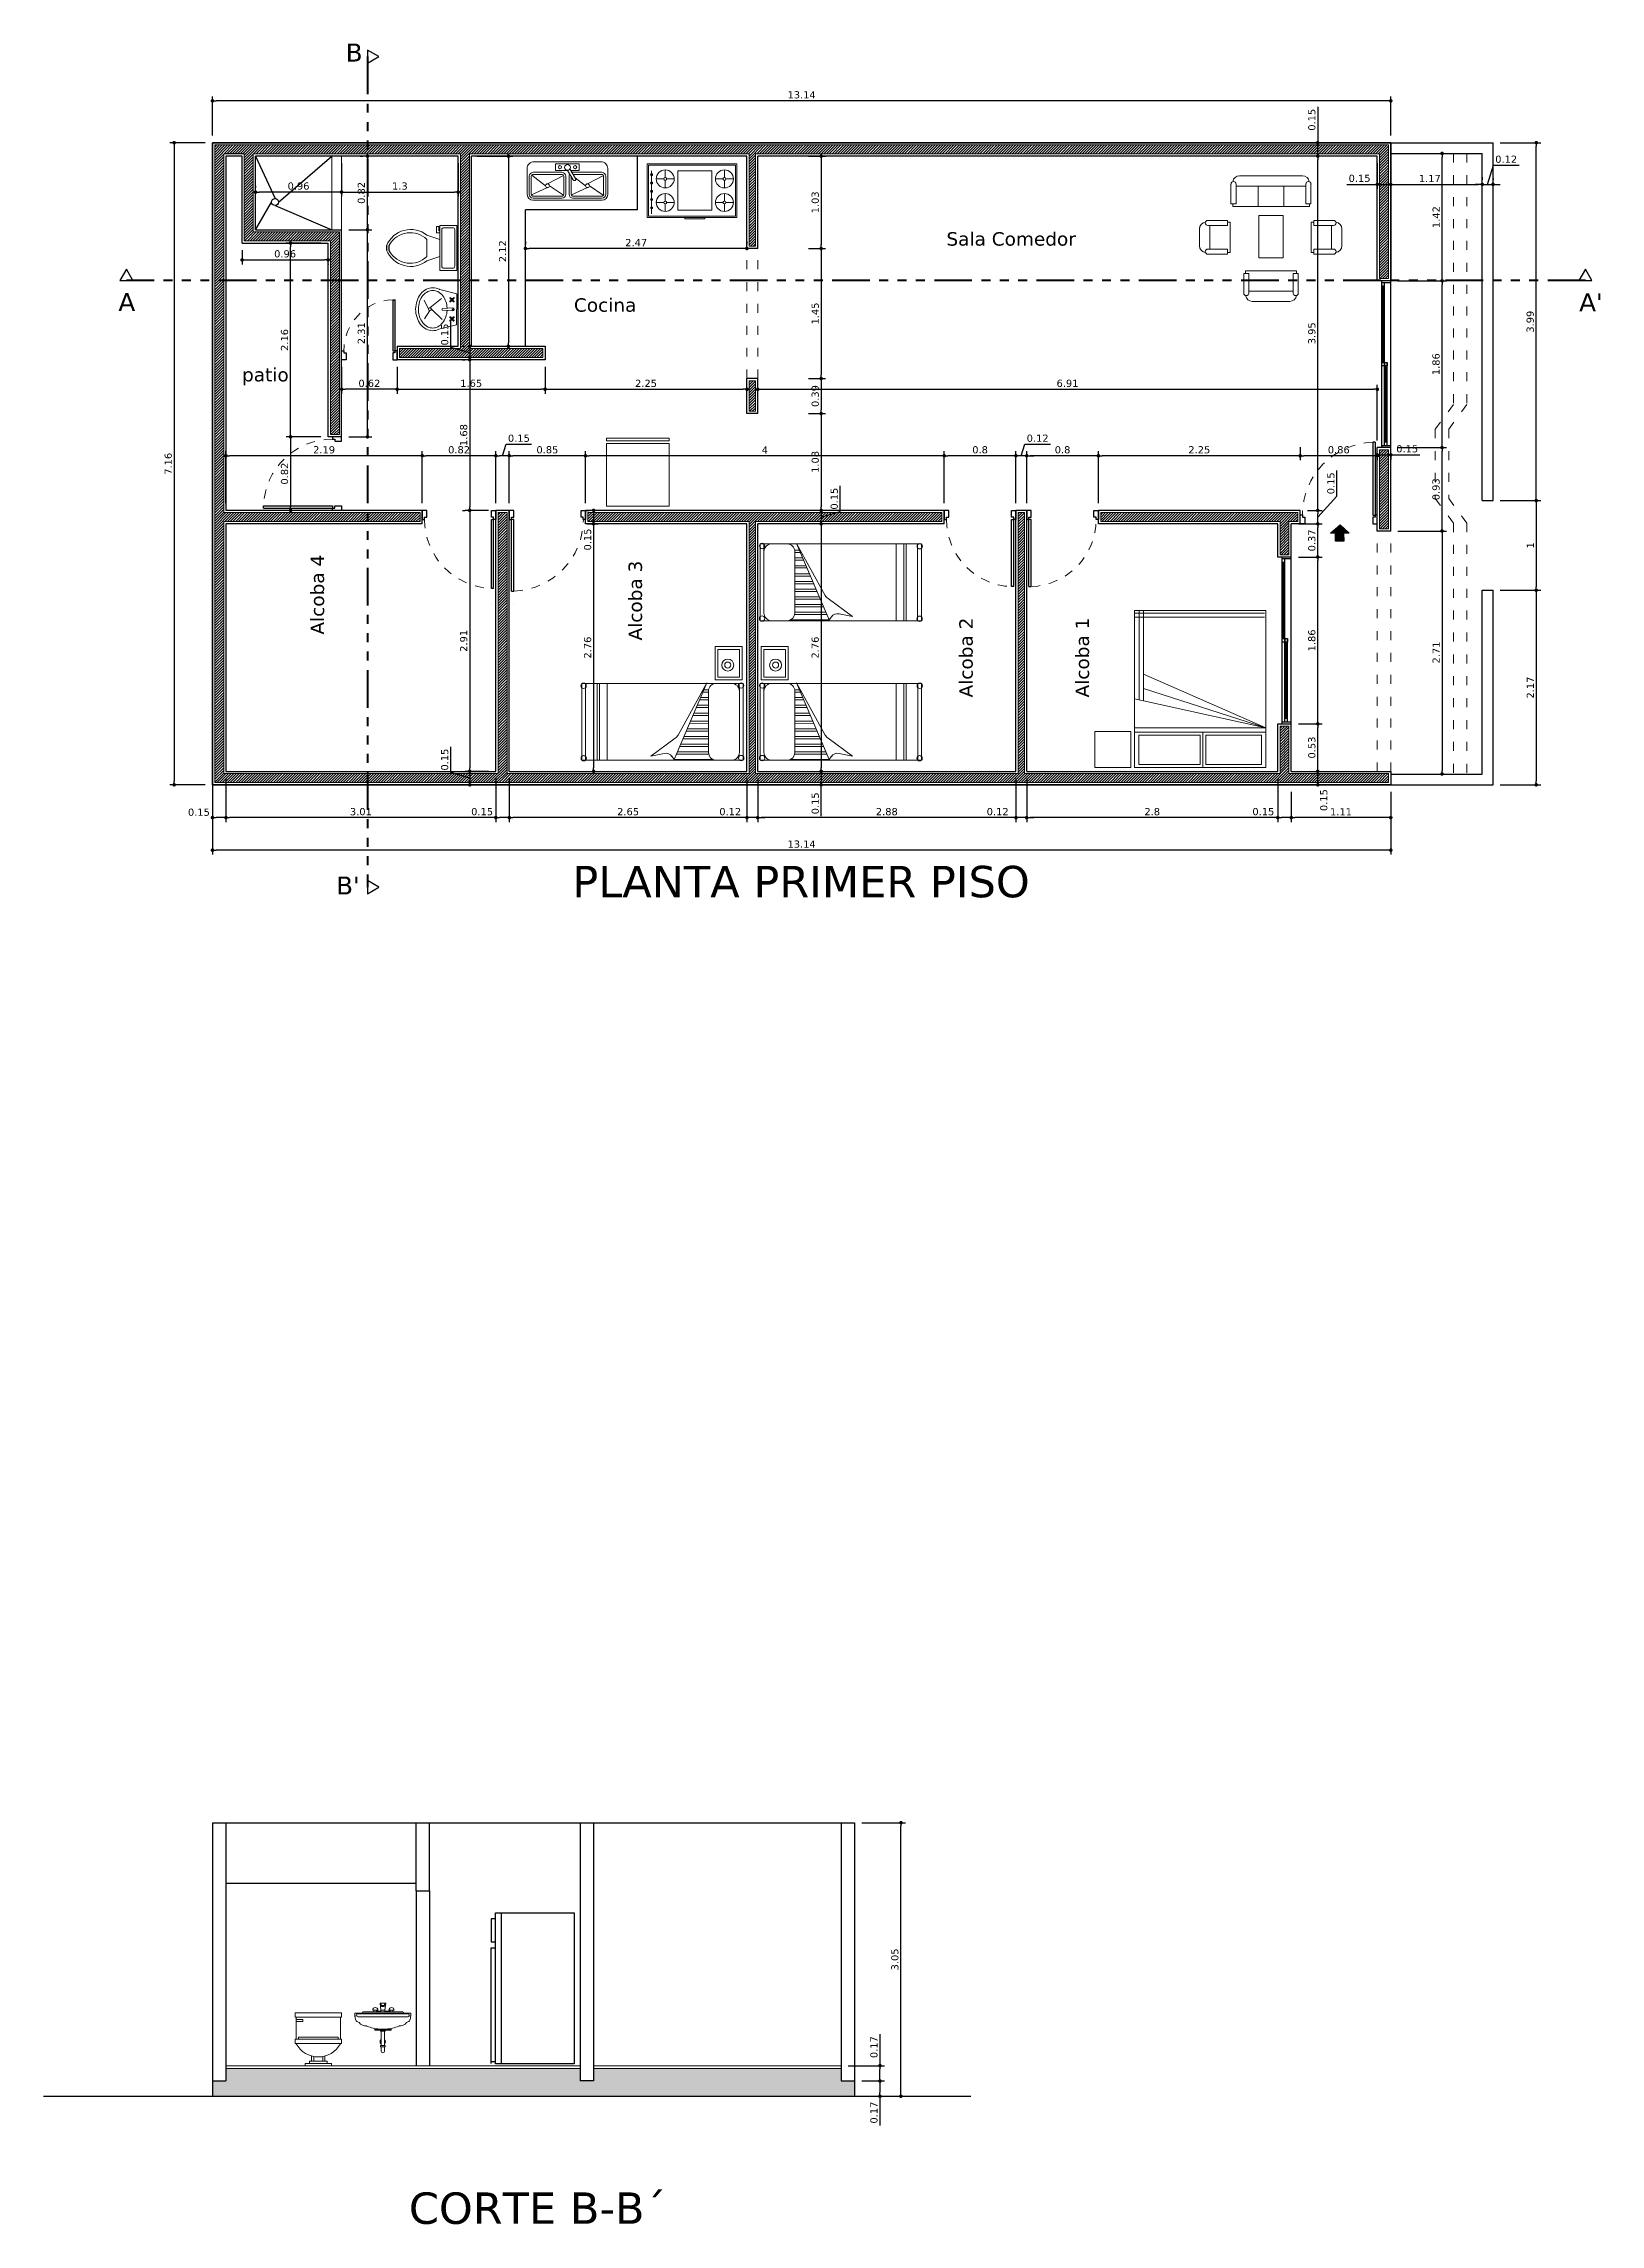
# Model space of a CAD drawing. Header units: millimetres. Extents: x -106 to 2534, y 21 to 2786.
# Drawn here: x 1156.75 to 1174.11, y 1347.15 to 1371.47 of the extents above; entities that cross this region are included whole.
import ezdxf

# ---------------------------------------------------------------- set-up
doc = ezdxf.new("R2010")
doc.units = ezdxf.units.MM
doc.linetypes.add('ACAD_ISO03W100', pattern=[30, 12, -18])
doc.linetypes.add('ACAD_ISO14W100', pattern=[24, 12, -3, 0, -3, 0, -3, 0, -3])
for name, color, linetype, lineweight in [('accesorio de cocina', 240, 'Continuous', 15), ('achurado', 142, 'Continuous', 9), ('asceso ban', 64, 'Continuous', 20), ('cota', 252, 'Continuous', 15), ('cotas 02', 132, 'Continuous', 13), ('L. corte', 106, 'ACAD_ISO14W100', 80), ('marco', 54, 'Continuous', 25), ('meson', 120, 'Continuous', 30), ('MOBILIARIO', 132, 'Continuous', 20), ('muros', 20, 'Continuous', 30), ('nevera', 31, 'Continuous', 15), ('pollo', 91, 'Continuous', 20), ('punteada', 210, 'ACAD_ISO03W100', 13), ('purt.fachad', 32, 'Continuous', 25), ('textos', 116, 'Continuous', 40)]:
    doc.layers.add(name, color=color, linetype=linetype, lineweight=lineweight)
doc.layers.add('lin tierra', color=170, linetype='Continuous')
doc.styles.get("Standard").update_dxf_attribs({"font": 'verdana.ttf'})
doc.dimstyles.new('cota 1.50', dxfattribs={"dimtxt": 0.08, "dimasz": 0.04, "dimexe": 0.05, "dimexo": 0.08, "dimgap": 0.025, "dimtad": 1, "dimdsep": 46, "dimtxsty": 'Standard', "dimblk": 'DOT', "dimcen": 2.5, "dimadec": 0, "dimazin": 0, "dimtm": 1e-09, "dimtfac": 1, "dimtmove": 0, "dimatfit": 3, "dimfxl": 1, "dimarcsym": 0})

msp = doc.modelspace()

# ---------------------------------------------------------------- texts
at = {"layer": 'textos', "width": 5.37212, "attachment_point": 1}
for s, insert, char_height in [('B', (1160.123, 1371.466), 0.2), ('Sala Comedor', (1166.822, 1369.363), 0.15), ('A', (1157.588, 1368.685), 0.2), ('Cocina', (1162.668, 1368.626), 0.15), ("A'", (1173.878, 1368.682), 0.2), ('patio', (1158.967, 1367.849), 0.15), ('PLANTA PRIMER PISO', (1162.65, 1362.297), 0.35), ("B'", (1160.016, 1362.178), 0.2), ('CORTE B-B´', (1160.827, 1347.505), 0.35)]:
    msp.add_mtext(s, dxfattribs=dict(at, insert=insert, char_height=char_height))
at = {"layer": 'textos', "char_height": 0.15, "width": 5.37212, "attachment_point": 1, "rotation": 90}
for s, insert in [('Alcoba 4', (1159.732, 1364.876)), ('Alcoba 3', (1163.277, 1364.81)), ('Alcoba 2', (1166.965, 1364.175)), ('Alcoba 1', (1168.262, 1364.175))]:
    msp.add_mtext(s, dxfattribs=dict(at, insert=insert))

# ---------------------------------------------------------------- blocks, each defined once
blk = doc.blocks.new('lava mano de frent')
at = {"color": 5}
for p, q in [((842.308, 535.064), (842.308, 535.08)), ((842.62, 535.082), (842.309, 535.082)), ((842.62, 535.074), (842.335, 535.074)), ((842.62, 535.042), (842.343, 535.042)), ((842.369, 535.082), (842.62, 535.082)), ((842.392, 535.089), (842.39, 535.082)), ((842.398, 535.095), (842.392, 535.09)), ((842.392, 535.09), (842.392, 535.089)), ((842.405, 535.097), (842.398, 535.095)), ((842.419, 535.097), (842.405, 535.097)), ((842.62, 535.097), (842.419, 535.097)), ((842.565, 535.116), (842.507, 535.116)), ((842.521, 535.116), (842.521, 535.097)), ((842.551, 535.116), (842.551, 535.097)), ((842.551, 535.106), (842.596, 535.106)), ((842.596, 535.097), (842.596, 535.115)), ((842.644, 535.115), (842.596, 535.115)), ((842.637, 535.166), (842.603, 535.166)), ((842.822, 535.097), (842.62, 535.097)), ((842.62, 535.082), (842.933, 535.082)), ((842.62, 535.074), (842.905, 535.074)), ((842.62, 535.042), (842.897, 535.042)), ((842.644, 535.097), (842.644, 535.115)), ((842.644, 535.106), (842.702, 535.106)), ((842.746, 535.116), (842.688, 535.116)), ((842.702, 535.116), (842.702, 535.097)), ((842.731, 535.116), (842.731, 535.097)), ((842.835, 535.097), (842.822, 535.097)), ((842.842, 535.095), (842.835, 535.097)), ((842.848, 535.09), (842.842, 535.095)), ((842.849, 535.089), (842.848, 535.09)), ((842.85, 535.082), (842.849, 535.089)), ((842.933, 535.064), (842.933, 535.082)), ((842.529, 534.904), (842.62, 534.904)), ((842.529, 534.904), (842.529, 534.894)), ((842.712, 534.894), (842.529, 534.894)), ((842.6, 534.895), (842.6, 534.894)), ((842.6, 534.88), (842.6, 534.721)), ((842.712, 534.904), (842.62, 534.904)), ((842.64, 534.895), (842.64, 534.894)), ((842.64, 534.88), (842.64, 534.721)), ((842.712, 534.904), (842.712, 534.894)), ((842.6, 534.708), (842.6, 534.66)), ((842.64, 534.708), (842.64, 534.66))]:
    blk.add_line(p, q, dxfattribs=at)
for points in [[(842.644, 535.115), (842.596, 535.115), (842.589, 535.192), (842.653, 535.192)], [(842.644, 535.192), (842.598, 535.192), (842.605, 535.158), (842.635, 535.158)], [(842.646, 534.88), (842.646, 534.894), (842.594, 534.894), (842.594, 534.88)], [(842.646, 534.708), (842.646, 534.721), (842.594, 534.721), (842.594, 534.708)]]:
    blk.add_lwpolyline(points, close=True, dxfattribs=at)
for centre, radius, start, end in [((842.479, 535.064), 0.171, 173.8435, 196.797), ((842.278, 534.897), 0.16, 65.6481, 76.8642), ((842.354, 535.023), 0.0397, 192.5082, 250.0773), ((842.339, 535.063), 0.0115, 109.849, 177.812), ((842.479, 535.064), 0.151, 180, 185.9956), ((842.333, 534.956), 0.03, 42.5974, 75.9326), ((842.44, 535.055), 0.116, 222.5974, 269.2626), ((842.536, 535.116), 0.0287, 0, 180), ((842.717, 535.116), 0.0287, 0, 180), ((842.8, 535.055), 0.116, 270.7374, 317.4026), ((842.907, 534.956), 0.03, 104.0674, 137.4026), ((842.963, 534.897), 0.16, 103.1358, 114.3519), ((842.887, 535.023), 0.0397, 289.9227, 347.4918), ((842.901, 535.063), 0.0115, 2.188, 70.151), ((842.761, 535.064), 0.151, 354.0044, 0), ((842.761, 535.064), 0.171, 343.203, 0), ((842.435, 534.919), 0.02, 66.0736, 80.065), ((842.602, 535.295), 0.391, 246.0736, 267.3541), ((842.619, 534.764), 0.03, 129.0652, 180), ((842.619, 534.764), 0.03, 180, 230.9348), ((842.619, 534.764), 0.03, 0, 45.3215), ((842.619, 534.764), 0.03, 314.6785, 0), ((842.638, 535.295), 0.391, 272.6459, 293.9264), ((842.805, 534.919), 0.02, 99.935, 113.9264), ((842.62, 534.66), 0.02, 180, 0)]:
    blk.add_arc(centre, radius, start, end, dxfattribs=at)
blk = doc.blocks.new('_Dot')
at = {"color": 0, "linetype": 'ByBlock', "lineweight": -2}
blk.add_line((-0.5, 0), (-1, 0), dxfattribs=at)
at = {"color": 0, "linetype": 'ByBlock', "const_width": 0.5}
blk.add_lwpolyline([(-0.25, 0, 1), (0.25, 0, 1)], format="xyb", close=True, dxfattribs=at)
blk = doc.blocks.new('*D80')
at = {"layer": 'cotas 02', "color": 0, "lineweight": -2, "transparency": 16777216}
for p, q in [((1165.877, 1351.628), (1166.364, 1351.628)), ((1166.314, 1348.618), (1166.314, 1351.588)), ((1165.877, 1348.578), (1166.364, 1348.578))]:
    blk.add_line(p, q, dxfattribs=at)
at = {"layer": 'Defpoints', "color": 0, "transparency": 16777216}
for p in [(1165.797, 1351.628), (1166.314, 1351.628), (1165.797, 1348.578)]:
    blk.add_point(p, dxfattribs=at)
at = {"layer": 'cotas 02', "color": 0, "lineweight": -2, "transparency": 16777216, "xscale": 0.03999999999999999, "yscale": 0.03999999999999999, "zscale": 0.03999999999999999}
for p, rotation in [((1166.314, 1351.628), 90), ((1166.314, 1348.578), 270)]:
    blk.add_blockref('_Dot', p, dxfattribs=dict(at, rotation=rotation))
at = {"layer": 'cotas 02', "color": 0, "transparency": 16777216, "insert": (1166.247, 1350.103), "char_height": 0.08, "attachment_point": 5, "rotation": 90}
blk.add_mtext('3.05', dxfattribs=at)
blk = doc.blocks.new('*D81')
at = {"layer": 'cotas 02', "color": 0, "lineweight": -2, "transparency": 16777216}
for p, q in [((1165.877, 1348.748), (1166.131, 1348.748)), ((1166.081, 1348.708), (1166.081, 1348.618)), ((1165.877, 1348.578), (1166.131, 1348.578)), ((1166.081, 1348.578), (1166.081, 1348.252))]:
    blk.add_line(p, q, dxfattribs=at)
at = {"layer": 'Defpoints', "color": 0, "transparency": 16777216}
for p in [(1165.797, 1348.748), (1165.797, 1348.578), (1166.081, 1348.578)]:
    blk.add_point(p, dxfattribs=at)
at = {"layer": 'cotas 02', "color": 0, "lineweight": -2, "transparency": 16777216, "xscale": 0.03999999999999999, "yscale": 0.03999999999999999, "zscale": 0.03999999999999999}
for p, rotation in [((1166.081, 1348.748), 90), ((1166.081, 1348.578), 270)]:
    blk.add_blockref('_Dot', p, dxfattribs=dict(at, rotation=rotation))
at = {"layer": 'cotas 02', "color": 0, "transparency": 16777216, "insert": (1166.014, 1348.395), "char_height": 0.08, "attachment_point": 5, "rotation": 90}
blk.add_mtext('0.17', dxfattribs=at)
blk = doc.blocks.new('*D82')
at = {"layer": 'cotas 02', "color": 0, "lineweight": -2, "transparency": 16777216}
for p, q in [((1166.081, 1349.268), (1166.081, 1348.918)), ((1165.727, 1348.918), (1166.131, 1348.918)), ((1166.081, 1348.788), (1166.081, 1348.878)), ((1165.877, 1348.748), (1166.131, 1348.748))]:
    blk.add_line(p, q, dxfattribs=at)
at = {"layer": 'Defpoints', "color": 0, "transparency": 16777216}
for p in [(1165.647, 1348.918), (1166.081, 1348.918), (1165.797, 1348.748)]:
    blk.add_point(p, dxfattribs=at)
at = {"layer": 'cotas 02', "color": 0, "lineweight": -2, "transparency": 16777216, "xscale": 0.03999999999999999, "yscale": 0.03999999999999999, "zscale": 0.03999999999999999}
for p, rotation in [((1166.081, 1348.918), 90), ((1166.081, 1348.748), 270)]:
    blk.add_blockref('_Dot', p, dxfattribs=dict(at, rotation=rotation))
at = {"layer": 'cotas 02', "color": 0, "transparency": 16777216, "insert": (1166.014, 1349.125), "char_height": 0.08, "attachment_point": 5, "rotation": 90}
blk.add_mtext('0.17', dxfattribs=at)
blk = doc.blocks.new('*U20')
at = {"layer": 'MOBILIARIO'}
for p, q in [((841.582, 544.559), (841.582, 544.341)), ((841.639, 544.559), (841.639, 544.341)), ((842.132, 544.538), (841.639, 544.538)), ((842.094, 544.652), (841.677, 544.652)), ((842.132, 544.559), (842.132, 544.341)), ((842.189, 544.559), (842.189, 544.341)), ((841.639, 544.341), (841.582, 544.341)), ((841.601, 544.341), (841.601, 544.31)), ((842.17, 544.31), (841.601, 544.31)), ((842.189, 544.341), (842.132, 544.341)), ((842.17, 544.341), (842.17, 544.31)), ((841.096, 544.031), (841.096, 543.844)), ((841.189, 544.126), (841.407, 544.126)), ((841.189, 544.069), (841.407, 544.069)), ((841.21, 544.069), (841.21, 543.806)), ((841.407, 544.126), (841.407, 544.069)), ((841.407, 544.107), (841.438, 544.107)), ((841.438, 544.107), (841.438, 543.768)), ((842.372, 544.107), (842.341, 544.107)), ((842.341, 544.107), (842.341, 543.768)), ((842.372, 544.126), (842.372, 544.069)), ((842.59, 544.126), (842.372, 544.126)), ((842.59, 544.069), (842.372, 544.069)), ((842.569, 544.069), (842.569, 543.806)), ((842.683, 544.031), (842.683, 543.844)), ((841.189, 543.806), (841.407, 543.806)), ((841.189, 543.749), (841.407, 543.749)), ((841.407, 543.806), (841.407, 543.749)), ((841.407, 543.768), (841.438, 543.768)), ((842.372, 543.768), (842.341, 543.768)), ((842.372, 543.806), (842.372, 543.749)), ((842.59, 543.806), (842.372, 543.806)), ((842.59, 543.749), (842.372, 543.749)), ((841.44, 543.562), (841.496, 543.562)), ((841.44, 543.344), (841.44, 543.562)), ((841.458, 543.562), (841.458, 543.593)), ((841.458, 543.593), (842.313, 543.593)), ((841.496, 543.344), (841.496, 543.562)), ((841.743, 543.593), (841.743, 543.365)), ((842.028, 543.365), (842.028, 543.593)), ((842.275, 543.562), (842.332, 543.562)), ((842.275, 543.344), (842.275, 543.562)), ((842.313, 543.562), (842.313, 543.593)), ((842.332, 543.344), (842.332, 543.562)), ((841.496, 543.365), (842.275, 543.365)), ((841.534, 543.251), (842.237, 543.251))]:
    blk.add_line(p, q, dxfattribs=at)
blk.add_lwpolyline([(842.022, 543.695), (842.022, 544.165), (841.749, 544.165), (841.749, 543.695)], close=True, dxfattribs=at)
for centre, radius, start, end in [((841.61, 544.559), 0.0285, 0, 180), ((841.677, 544.576), 0.0759, 90, 172.2399), ((842.094, 544.576), 0.0759, 7.7601, 90), ((842.161, 544.559), 0.0285, 0, 180), ((841.172, 544.031), 0.0759, 97.7601, 180), ((841.189, 544.097), 0.0285, 90, 270), ((842.59, 544.097), 0.0285, 270, 90), ((842.607, 544.031), 0.0759, 0, 82.2399), ((841.172, 543.844), 0.0759, 180, 262.2399), ((841.189, 543.777), 0.0285, 90, 270), ((842.59, 543.777), 0.0285, 270, 90), ((842.607, 543.844), 0.0759, 277.7601, 0), ((841.468, 543.344), 0.0285, 180, 0), ((841.534, 543.327), 0.0759, 187.7601, 270), ((842.237, 543.327), 0.0759, 270, 352.2399), ((842.303, 543.344), 0.0285, 180, 0)]:
    blk.add_arc(centre, radius, start, end, dxfattribs=at)
blk = doc.blocks.new('cama 6')
for p, q in [((-1.139, 1.086), (-1.139, 0.086)), ((0.961, 1.086), (-1.139, 1.086)), ((-1.089, 1.086), (-1.089, 0.086)), ((-0.939, 1.086), (-0.939, 0.086)), ((-0.909, 1.086), (-0.909, 0.086)), ((-0.809, 1.086), (-0.809, 0.086)), ((-0.066, 0.997), (-0.242, 1.032)), ((-0.242, 1.032), (0.077, 0.797)), ((0.064, 1.077), (0.033, 1.035)), ((0.064, 1.077), (0.566, 1.076)), ((0.487, 0.081), (0.064, 1.077)), ((0.094, 1.007), (0.512, 1.006)), ((0.106, 0.977), (0.511, 0.976)), ((0.136, 0.907), (0.51, 0.906)), ((0.149, 0.877), (0.51, 0.876)), ((0.509, 0.187), (0.511, 0.987)), ((0.911, 0.186), (0.911, 0.986)), ((0.961, 0.086), (0.961, 1.086)), ((0.116, 0.76), (0.487, 0.081)), ((0.179, 0.807), (0.51, 0.806)), ((0.191, 0.777), (0.51, 0.776)), ((0.221, 0.707), (0.51, 0.706)), ((0.234, 0.677), (0.51, 0.676)), ((0.264, 0.607), (0.51, 0.606)), ((0.278, 0.576), (0.51, 0.576)), ((0.306, 0.506), (0.51, 0.506)), ((0.319, 0.476), (0.51, 0.476)), ((0.351, 0.4), (0.51, 0.4)), ((0.364, 0.37), (0.509, 0.37)), ((0.394, 0.3), (0.509, 0.3)), ((-1.139, 0.086), (0.961, 0.086)), ((0.407, 0.27), (0.509, 0.27)), ((0.436, 0.2), (0.509, 0.2)), ((0.449, 0.17), (0.511, 0.17)), ((0.91, 0.086), (0.911, 0.186))]:
    blk.add_line(p, q)
for points in [[(0.947, -0.392), (0.594, -0.392), (0.594, 0.04), (0.947, 0.04)], [(0.911, -0.356), (0.63, -0.356), (0.63, 0.004), (0.911, 0.004)]]:
    blk.add_lwpolyline(points, close=True)
for centre, radius in [((-1.114, 1.061), 0.035), ((0.935, 1.058), 0.035), ((-1.116, 0.118), 0.035), ((0.934, 0.114), 0.035), ((0.76, -0.152), 0.0786), ((0.76, -0.152), 0.0393)]:
    blk.add_circle(centre, radius)
for centre, radius, start, end in [((-0.047, 1.096), 0.1, 258.9623, 322.9899), ((0.611, 0.987), 0.1, 96.3193, 179.9006), ((0.811, 0.986), 0.1, 359.9006, 85.8636), ((-0.041, 0.636), 0.2, 38.1597, 53.6758), ((0.61, 0.187), 0.101, 180.1459, 269.3088), ((0.808, 0.189), 0.103, 270.7129, 358.4488)]:
    blk.add_arc(centre, radius, start, end)
blk = doc.blocks.new('*U27')
at = {"layer": 'cota', "xscale": 0.8571415078527025, "yscale": 0.8571415078527025, "zscale": 0.8571415078527025, "rotation": 270}
blk.add_blockref('cama 6', (885.381, 513.066), dxfattribs=at)
blk = doc.blocks.new('*U14')
at = {"layer": 'nevera'}
for points in [[(895.843, 514.843), (895.814, 514.843), (895.814, 514.143), (895.843, 514.143)], [(896.574, 514.843), (895.874, 514.843), (895.874, 514.143), (896.574, 514.143)]]:
    blk.add_lwpolyline(points, close=True, dxfattribs=at)
blk = doc.blocks.new('*D34')
at = {"layer": 'cotas 02', "color": 0, "lineweight": -2, "transparency": 16777216}
for p, q in [((1158.637, 1370.441), (1158.637, 1370.877)), ((1171.737, 1370.827), (1158.677, 1370.827)), ((1171.777, 1370.441), (1171.777, 1370.877))]:
    blk.add_line(p, q, dxfattribs=at)
at = {"layer": 'Defpoints', "color": 0, "transparency": 16777216}
for p in [(1158.637, 1370.827), (1158.637, 1370.361), (1171.777, 1370.361)]:
    blk.add_point(p, dxfattribs=at)
at = {"layer": 'cotas 02', "color": 0, "lineweight": -2, "transparency": 16777216, "xscale": 0.03999999999999999, "yscale": 0.03999999999999999, "zscale": 0.03999999999999999, "rotation": 180}
blk.add_blockref('_Dot', (1158.637, 1370.827), dxfattribs=at)
at = {"layer": 'cotas 02', "color": 0, "lineweight": -2, "transparency": 16777216, "xscale": 0.03999999999999999, "yscale": 0.03999999999999999, "zscale": 0.03999999999999999}
blk.add_blockref('_Dot', (1171.777, 1370.827), dxfattribs=at)
at = {"layer": 'cotas 02', "color": 0, "transparency": 16777216, "insert": (1165.207, 1370.894), "char_height": 0.08, "attachment_point": 5}
blk.add_mtext('13.14', dxfattribs=at)
blk = doc.blocks.new('*D35')
at = {"layer": 'cotas 02', "color": 0, "lineweight": -2, "transparency": 16777216}
for p, q in [((1158.557, 1370.361), (1158.16, 1370.361)), ((1158.21, 1370.321), (1158.21, 1363.241)), ((1158.557, 1363.201), (1158.16, 1363.201))]:
    blk.add_line(p, q, dxfattribs=at)
at = {"layer": 'Defpoints', "color": 0, "transparency": 16777216}
for p in [(1158.637, 1370.361), (1158.21, 1363.201), (1158.637, 1363.201)]:
    blk.add_point(p, dxfattribs=at)
at = {"layer": 'cotas 02', "color": 0, "lineweight": -2, "transparency": 16777216, "xscale": 0.03999999999999999, "yscale": 0.03999999999999999, "zscale": 0.03999999999999999}
for p, rotation in [((1158.21, 1370.361), 90), ((1158.21, 1363.201), 270)]:
    blk.add_blockref('_Dot', p, dxfattribs=dict(at, rotation=rotation))
at = {"layer": 'cotas 02', "color": 0, "transparency": 16777216, "insert": (1158.144, 1366.781), "char_height": 0.08, "attachment_point": 5, "rotation": 90}
blk.add_mtext('7.16', dxfattribs=at)
blk = doc.blocks.new('*D36')
at = {"layer": 'cotas 02', "color": 0, "lineweight": -2, "transparency": 16777216}
for p, q in [((1165.283, 1370.211), (1165.475, 1370.211)), ((1165.425, 1370.171), (1165.425, 1369.221)), ((1165.283, 1369.181), (1165.475, 1369.181))]:
    blk.add_line(p, q, dxfattribs=at)
at = {"layer": 'Defpoints', "color": 0, "transparency": 16777216}
for p in [(1165.203, 1370.211), (1165.203, 1369.181), (1165.425, 1369.181)]:
    blk.add_point(p, dxfattribs=at)
at = {"layer": 'cotas 02', "color": 0, "lineweight": -2, "transparency": 16777216, "xscale": 0.03999999999999999, "yscale": 0.03999999999999999, "zscale": 0.03999999999999999}
for p, rotation in [((1165.425, 1370.211), 90), ((1165.425, 1369.181), 270)]:
    blk.add_blockref('_Dot', p, dxfattribs=dict(at, rotation=rotation))
at = {"layer": 'cotas 02', "color": 0, "transparency": 16777216, "insert": (1165.359, 1369.696), "char_height": 0.08, "attachment_point": 5, "rotation": 90}
blk.add_mtext('1.03', dxfattribs=at)
blk = doc.blocks.new('*D37')
at = {"layer": 'cotas 02', "color": 0, "lineweight": -2, "transparency": 16777216}
for p, q in [((1165.283, 1369.181), (1165.475, 1369.181)), ((1165.425, 1369.141), (1165.425, 1367.771)), ((1165.283, 1367.731), (1165.475, 1367.731))]:
    blk.add_line(p, q, dxfattribs=at)
at = {"layer": 'Defpoints', "color": 0, "transparency": 16777216}
for p in [(1165.203, 1369.181), (1165.203, 1367.731), (1165.425, 1367.731)]:
    blk.add_point(p, dxfattribs=at)
at = {"layer": 'cotas 02', "color": 0, "lineweight": -2, "transparency": 16777216, "xscale": 0.03999999999999999, "yscale": 0.03999999999999999, "zscale": 0.03999999999999999}
for p, rotation in [((1165.425, 1369.181), 90), ((1165.425, 1367.731), 270)]:
    blk.add_blockref('_Dot', p, dxfattribs=dict(at, rotation=rotation))
at = {"layer": 'cotas 02', "color": 0, "transparency": 16777216, "insert": (1165.359, 1368.456), "char_height": 0.08, "attachment_point": 5, "rotation": 90}
blk.add_mtext('1.45', dxfattribs=at)
blk = doc.blocks.new('*D38')
at = {"layer": 'cotas 02', "color": 0, "lineweight": -2, "transparency": 16777216}
for p, q in [((1165.283, 1367.731), (1165.475, 1367.731)), ((1165.425, 1367.691), (1165.425, 1367.381)), ((1165.283, 1367.341), (1165.475, 1367.341))]:
    blk.add_line(p, q, dxfattribs=at)
at = {"layer": 'Defpoints', "color": 0, "transparency": 16777216}
for p in [(1165.203, 1367.731), (1165.203, 1367.341), (1165.425, 1367.341)]:
    blk.add_point(p, dxfattribs=at)
at = {"layer": 'cotas 02', "color": 0, "lineweight": -2, "transparency": 16777216, "xscale": 0.03999999999999999, "yscale": 0.03999999999999999, "zscale": 0.03999999999999999}
for p, rotation in [((1165.425, 1367.731), 90), ((1165.425, 1367.341), 270)]:
    blk.add_blockref('_Dot', p, dxfattribs=dict(at, rotation=rotation))
at = {"layer": 'cotas 02', "color": 0, "transparency": 16777216, "insert": (1165.359, 1367.536), "char_height": 0.08, "attachment_point": 5, "rotation": 90}
blk.add_mtext('0.39', dxfattribs=at)
blk = doc.blocks.new('*D39')
at = {"layer": 'cotas 02', "color": 0, "lineweight": -2, "transparency": 16777216}
for p, q in [((1165.283, 1367.341), (1165.475, 1367.341)), ((1165.425, 1367.301), (1165.425, 1366.301)), ((1165.505, 1366.261), (1165.475, 1366.261))]:
    blk.add_line(p, q, dxfattribs=at)
at = {"layer": 'Defpoints', "color": 0, "transparency": 16777216}
for p in [(1165.203, 1367.341), (1165.425, 1366.261), (1165.425, 1366.261)]:
    blk.add_point(p, dxfattribs=at)
at = {"layer": 'cotas 02', "color": 0, "lineweight": -2, "transparency": 16777216, "xscale": 0.03999999999999999, "yscale": 0.03999999999999999, "zscale": 0.03999999999999999}
for p, rotation in [((1165.425, 1367.341), 90), ((1165.425, 1366.261), 270)]:
    blk.add_blockref('_Dot', p, dxfattribs=dict(at, rotation=rotation))
at = {"layer": 'cotas 02', "color": 0, "transparency": 16777216, "insert": (1165.359, 1366.801), "char_height": 0.08, "attachment_point": 5, "rotation": 90}
blk.add_mtext('1.08', dxfattribs=at)
blk = doc.blocks.new('*D41')
at = {"layer": 'cotas 02', "color": 0, "lineweight": -2, "transparency": 16777216}
for p, q in [((1161.586, 1370.211), (1161.987, 1370.211)), ((1161.937, 1370.171), (1161.937, 1368.131)), ((1161.857, 1368.091), (1161.887, 1368.091))]:
    blk.add_line(p, q, dxfattribs=at)
at = {"layer": 'Defpoints', "color": 0, "transparency": 16777216}
for p in [(1161.506, 1370.211), (1161.937, 1368.091), (1161.937, 1368.091)]:
    blk.add_point(p, dxfattribs=at)
at = {"layer": 'cotas 02', "color": 0, "lineweight": -2, "transparency": 16777216, "xscale": 0.03999999999999999, "yscale": 0.03999999999999999, "zscale": 0.03999999999999999}
for p, rotation in [((1161.937, 1370.211), 90), ((1161.937, 1368.091), 270)]:
    blk.add_blockref('_Dot', p, dxfattribs=dict(at, rotation=rotation))
at = {"layer": 'cotas 02', "color": 0, "transparency": 16777216, "insert": (1161.872, 1369.151), "char_height": 0.08, "attachment_point": 5, "rotation": 90}
blk.add_mtext('2.12', dxfattribs=at)
blk = doc.blocks.new('*D42')
at = {"layer": 'cotas 02', "color": 0, "lineweight": -2, "transparency": 16777216}
for p, q in [((1161.294, 1368.079), (1161.294, 1368.364)), ((1161.506, 1368.016), (1161.294, 1368.079)), ((1161.426, 1368.091), (1161.456, 1368.091)), ((1161.426, 1367.941), (1161.456, 1367.941)), ((1161.506, 1368.051), (1161.506, 1367.981))]:
    blk.add_line(p, q, dxfattribs=at)
at = {"layer": 'Defpoints', "color": 0, "transparency": 16777216}
for p in [(1161.506, 1368.091), (1161.506, 1367.941), (1161.506, 1367.941)]:
    blk.add_point(p, dxfattribs=at)
at = {"layer": 'cotas 02', "color": 0, "lineweight": -2, "transparency": 16777216, "xscale": 0.03999999999999999, "yscale": 0.03999999999999999, "zscale": 0.03999999999999999}
for p, rotation in [((1161.506, 1368.091), 90), ((1161.506, 1367.941), 270)]:
    blk.add_blockref('_Dot', p, dxfattribs=dict(at, rotation=rotation))
at = {"layer": 'cotas 02', "color": 0, "transparency": 16777216, "insert": (1161.227, 1368.222), "char_height": 0.08, "attachment_point": 5, "rotation": 90}
blk.add_mtext('0.15', dxfattribs=at)
blk = doc.blocks.new('*D43')
at = {"layer": 'cotas 02', "color": 0, "lineweight": -2, "transparency": 16777216}
for p, q in [((1161.426, 1367.941), (1161.456, 1367.941)), ((1161.506, 1367.901), (1161.506, 1366.301)), ((1161.426, 1366.261), (1161.456, 1366.261))]:
    blk.add_line(p, q, dxfattribs=at)
at = {"layer": 'Defpoints', "color": 0, "transparency": 16777216}
for p in [(1161.506, 1367.941), (1161.506, 1366.261), (1161.506, 1366.261)]:
    blk.add_point(p, dxfattribs=at)
at = {"layer": 'cotas 02', "color": 0, "lineweight": -2, "transparency": 16777216, "xscale": 0.03999999999999999, "yscale": 0.03999999999999999, "zscale": 0.03999999999999999}
for p, rotation in [((1161.506, 1367.941), 90), ((1161.506, 1366.261), 270)]:
    blk.add_blockref('_Dot', p, dxfattribs=dict(at, rotation=rotation))
at = {"layer": 'cotas 02', "color": 0, "transparency": 16777216, "insert": (1161.439, 1367.101), "char_height": 0.08, "attachment_point": 5, "rotation": 90}
blk.add_mtext('1.68', dxfattribs=at)
blk = doc.blocks.new('*D44')
at = {"layer": 'cotas 02', "color": 0, "lineweight": -2, "transparency": 16777216}
for p, q in [((1161.294, 1363.339), (1161.294, 1363.624)), ((1161.506, 1363.276), (1161.294, 1363.339)), ((1161.426, 1363.351), (1161.456, 1363.351)), ((1161.506, 1363.311), (1161.506, 1363.241)), ((1161.426, 1363.201), (1161.456, 1363.201))]:
    blk.add_line(p, q, dxfattribs=at)
at = {"layer": 'Defpoints', "color": 0, "transparency": 16777216}
for p in [(1161.506, 1363.351), (1161.506, 1363.201), (1161.506, 1363.201)]:
    blk.add_point(p, dxfattribs=at)
at = {"layer": 'cotas 02', "color": 0, "lineweight": -2, "transparency": 16777216, "xscale": 0.03999999999999999, "yscale": 0.03999999999999999, "zscale": 0.03999999999999999}
for p, rotation in [((1161.506, 1363.351), 90), ((1161.506, 1363.201), 270)]:
    blk.add_blockref('_Dot', p, dxfattribs=dict(at, rotation=rotation))
at = {"layer": 'cotas 02', "color": 0, "transparency": 16777216, "insert": (1161.227, 1363.482), "char_height": 0.08, "attachment_point": 5, "rotation": 90}
blk.add_mtext('0.15', dxfattribs=at)
blk = doc.blocks.new('*D45')
at = {"layer": 'cotas 02', "color": 0, "lineweight": -2, "transparency": 16777216}
for p, q in [((1161.717, 1366.261), (1161.456, 1366.261)), ((1161.506, 1366.221), (1161.506, 1363.391)), ((1161.717, 1363.351), (1161.456, 1363.351))]:
    blk.add_line(p, q, dxfattribs=at)
at = {"layer": 'Defpoints', "color": 0, "transparency": 16777216}
for p in [(1161.797, 1366.261), (1161.506, 1363.351), (1161.797, 1363.351)]:
    blk.add_point(p, dxfattribs=at)
at = {"layer": 'cotas 02', "color": 0, "lineweight": -2, "transparency": 16777216, "xscale": 0.03999999999999999, "yscale": 0.03999999999999999, "zscale": 0.03999999999999999}
for p, rotation in [((1161.506, 1366.261), 90), ((1161.506, 1363.351), 270)]:
    blk.add_blockref('_Dot', p, dxfattribs=dict(at, rotation=rotation))
at = {"layer": 'cotas 02', "color": 0, "transparency": 16777216, "insert": (1161.439, 1364.806), "char_height": 0.08, "attachment_point": 5, "rotation": 90}
blk.add_mtext('2.91', dxfattribs=at)
blk = doc.blocks.new('*D46')
at = {"layer": 'cotas 02', "color": 0, "lineweight": -2, "transparency": 16777216}
for p, q in [((1165.638, 1366.249), (1165.638, 1366.534)), ((1165.425, 1366.186), (1165.638, 1366.249)), ((1165.425, 1366.221), (1165.425, 1366.151)), ((1165.505, 1366.261), (1165.475, 1366.261)), ((1165.492, 1366.111), (1165.475, 1366.111))]:
    blk.add_line(p, q, dxfattribs=at)
at = {"layer": 'Defpoints', "color": 0, "transparency": 16777216}
for p in [(1165.425, 1366.261), (1165.412, 1366.111), (1165.425, 1366.111)]:
    blk.add_point(p, dxfattribs=at)
at = {"layer": 'cotas 02', "color": 0, "lineweight": -2, "transparency": 16777216, "xscale": 0.03999999999999999, "yscale": 0.03999999999999999, "zscale": 0.03999999999999999}
for p, rotation in [((1165.425, 1366.261), 90), ((1165.425, 1366.111), 270)]:
    blk.add_blockref('_Dot', p, dxfattribs=dict(at, rotation=rotation))
at = {"layer": 'cotas 02', "color": 0, "transparency": 16777216, "insert": (1165.571, 1366.392), "char_height": 0.08, "attachment_point": 5, "rotation": 90}
blk.add_mtext('0.15', dxfattribs=at)
blk = doc.blocks.new('*D47')
at = {"layer": 'cotas 02', "color": 0, "lineweight": -2, "transparency": 16777216}
for p, q in [((1165.425, 1366.071), (1165.425, 1363.391)), ((1165.492, 1366.111), (1165.475, 1366.111)), ((1165.358, 1363.351), (1165.375, 1363.351))]:
    blk.add_line(p, q, dxfattribs=at)
at = {"layer": 'Defpoints', "color": 0, "transparency": 16777216}
for p in [(1165.412, 1366.111), (1165.425, 1363.351), (1165.438, 1363.351)]:
    blk.add_point(p, dxfattribs=at)
at = {"layer": 'cotas 02', "color": 0, "lineweight": -2, "transparency": 16777216, "xscale": 0.03999999999999999, "yscale": 0.03999999999999999, "zscale": 0.03999999999999999}
for p, rotation in [((1165.425, 1366.111), 90), ((1165.425, 1363.351), 270)]:
    blk.add_blockref('_Dot', p, dxfattribs=dict(at, rotation=rotation))
at = {"layer": 'cotas 02', "color": 0, "transparency": 16777216, "insert": (1165.359, 1364.731), "char_height": 0.08, "attachment_point": 5, "rotation": 90}
blk.add_mtext('2.76', dxfattribs=at)
blk = doc.blocks.new('*D48')
at = {"layer": 'cotas 02', "color": 0, "lineweight": -2, "transparency": 16777216}
for p, q in [((1165.358, 1363.351), (1165.375, 1363.351)), ((1165.425, 1363.311), (1165.425, 1363.241)), ((1165.425, 1362.852), (1165.425, 1363.201)), ((1165.503, 1363.201), (1165.475, 1363.201))]:
    blk.add_line(p, q, dxfattribs=at)
at = {"layer": 'Defpoints', "color": 0, "transparency": 16777216}
for p in [(1165.438, 1363.351), (1165.423, 1363.201), (1165.425, 1363.201)]:
    blk.add_point(p, dxfattribs=at)
at = {"layer": 'cotas 02', "color": 0, "lineweight": -2, "transparency": 16777216, "xscale": 0.03999999999999999, "yscale": 0.03999999999999999, "zscale": 0.03999999999999999}
for p, rotation in [((1165.425, 1363.351), 90), ((1165.425, 1363.201), 270)]:
    blk.add_blockref('_Dot', p, dxfattribs=dict(at, rotation=rotation))
at = {"layer": 'cotas 02', "color": 0, "transparency": 16777216, "insert": (1165.359, 1362.994), "char_height": 0.08, "attachment_point": 5, "rotation": 90}
blk.add_mtext('0.15', dxfattribs=at)
blk = doc.blocks.new('*D49')
at = {"layer": 'cotas 02', "color": 0, "lineweight": -2, "transparency": 16777216}
for p, q in [((1171.627, 1366.881), (1171.627, 1366.83)), ((1171.667, 1366.88), (1171.737, 1366.88)), ((1171.777, 1366.881), (1171.777, 1366.83)), ((1171.777, 1366.88), (1172.102, 1366.88))]:
    blk.add_line(p, q, dxfattribs=at)
at = {"layer": 'Defpoints', "color": 0, "transparency": 16777216}
for p in [(1171.627, 1366.961), (1171.627, 1366.88), (1171.777, 1366.961)]:
    blk.add_point(p, dxfattribs=at)
at = {"layer": 'cotas 02', "color": 0, "lineweight": -2, "transparency": 16777216, "xscale": 0.03999999999999999, "yscale": 0.03999999999999999, "zscale": 0.03999999999999999, "rotation": 180}
blk.add_blockref('_Dot', (1171.627, 1366.88), dxfattribs=at)
at = {"layer": 'cotas 02', "color": 0, "lineweight": -2, "transparency": 16777216, "xscale": 0.03999999999999999, "yscale": 0.03999999999999999, "zscale": 0.03999999999999999}
blk.add_blockref('_Dot', (1171.777, 1366.88), dxfattribs=at)
at = {"layer": 'cotas 02', "color": 0, "transparency": 16777216, "insert": (1171.96, 1366.947), "char_height": 0.08, "attachment_point": 5}
blk.add_mtext('0.15', dxfattribs=at)
blk = doc.blocks.new('*D50')
at = {"layer": 'cotas 02', "color": 0, "lineweight": -2, "transparency": 16777216}
for p, q in [((1170.767, 1366.966), (1170.767, 1366.82)), ((1171.587, 1366.87), (1170.807, 1366.87)), ((1171.627, 1366.881), (1171.627, 1366.82))]:
    blk.add_line(p, q, dxfattribs=at)
at = {"layer": 'Defpoints', "color": 0, "transparency": 16777216}
for p in [(1170.767, 1367.046), (1170.767, 1366.87), (1171.627, 1366.961)]:
    blk.add_point(p, dxfattribs=at)
at = {"layer": 'cotas 02', "color": 0, "lineweight": -2, "transparency": 16777216, "xscale": 0.03999999999999999, "yscale": 0.03999999999999999, "zscale": 0.03999999999999999, "rotation": 180}
blk.add_blockref('_Dot', (1170.767, 1366.87), dxfattribs=at)
at = {"layer": 'cotas 02', "color": 0, "lineweight": -2, "transparency": 16777216, "xscale": 0.03999999999999999, "yscale": 0.03999999999999999, "zscale": 0.03999999999999999}
blk.add_blockref('_Dot', (1171.627, 1366.87), dxfattribs=at)
at = {"layer": 'cotas 02', "color": 0, "transparency": 16777216, "insert": (1171.197, 1366.936), "char_height": 0.08, "attachment_point": 5}
blk.add_mtext('0.86', dxfattribs=at)
blk = doc.blocks.new('*D51')
at = {"layer": 'cotas 02', "color": 0, "lineweight": -2, "transparency": 16777216}
for p, q in [((1168.517, 1366.341), (1168.517, 1366.92)), ((1170.727, 1366.87), (1168.557, 1366.87)), ((1170.767, 1366.966), (1170.767, 1366.82))]:
    blk.add_line(p, q, dxfattribs=at)
at = {"layer": 'Defpoints', "color": 0, "transparency": 16777216}
for p in [(1168.517, 1366.87), (1170.767, 1367.046), (1168.517, 1366.261)]:
    blk.add_point(p, dxfattribs=at)
at = {"layer": 'cotas 02', "color": 0, "lineweight": -2, "transparency": 16777216, "xscale": 0.03999999999999999, "yscale": 0.03999999999999999, "zscale": 0.03999999999999999, "rotation": 180}
blk.add_blockref('_Dot', (1168.517, 1366.87), dxfattribs=at)
at = {"layer": 'cotas 02', "color": 0, "lineweight": -2, "transparency": 16777216, "xscale": 0.03999999999999999, "yscale": 0.03999999999999999, "zscale": 0.03999999999999999}
blk.add_blockref('_Dot', (1170.767, 1366.87), dxfattribs=at)
at = {"layer": 'cotas 02', "color": 0, "transparency": 16777216, "insert": (1169.642, 1366.936), "char_height": 0.08, "attachment_point": 5}
blk.add_mtext('2.25', dxfattribs=at)
blk = doc.blocks.new('*D52')
at = {"layer": 'cotas 02', "color": 0, "lineweight": -2, "transparency": 16777216}
for p, q in [((1167.717, 1366.341), (1167.717, 1366.92)), ((1168.477, 1366.87), (1167.757, 1366.87)), ((1168.517, 1366.341), (1168.517, 1366.92))]:
    blk.add_line(p, q, dxfattribs=at)
at = {"layer": 'Defpoints', "color": 0, "transparency": 16777216}
for p in [(1167.717, 1366.87), (1167.717, 1366.261), (1168.517, 1366.261)]:
    blk.add_point(p, dxfattribs=at)
at = {"layer": 'cotas 02', "color": 0, "lineweight": -2, "transparency": 16777216, "xscale": 0.03999999999999999, "yscale": 0.03999999999999999, "zscale": 0.03999999999999999, "rotation": 180}
blk.add_blockref('_Dot', (1167.717, 1366.87), dxfattribs=at)
at = {"layer": 'cotas 02', "color": 0, "lineweight": -2, "transparency": 16777216, "xscale": 0.03999999999999999, "yscale": 0.03999999999999999, "zscale": 0.03999999999999999}
blk.add_blockref('_Dot', (1168.517, 1366.87), dxfattribs=at)
at = {"layer": 'cotas 02', "color": 0, "transparency": 16777216, "insert": (1168.117, 1366.936), "char_height": 0.08, "attachment_point": 5}
blk.add_mtext('0.8', dxfattribs=at)
blk = doc.blocks.new('*D53')
at = {"layer": 'cotas 02', "color": 0, "lineweight": -2, "transparency": 16777216}
for p, q in [((1167.557, 1366.87), (1167.517, 1366.87)), ((1167.597, 1366.341), (1167.597, 1366.92)), ((1167.717, 1366.87), (1167.597, 1366.87)), ((1167.717, 1366.87), (1167.597, 1366.87)), ((1167.657, 1366.87), (1167.696, 1366.999)), ((1167.696, 1366.999), (1167.982, 1366.999)), ((1167.717, 1366.341), (1167.717, 1366.92)), ((1167.757, 1366.87), (1167.797, 1366.87))]:
    blk.add_line(p, q, dxfattribs=at)
at = {"layer": 'Defpoints', "color": 0, "transparency": 16777216}
for p in [(1167.597, 1366.87), (1167.597, 1366.261), (1167.717, 1366.261)]:
    blk.add_point(p, dxfattribs=at)
at = {"layer": 'cotas 02', "color": 0, "lineweight": -2, "transparency": 16777216, "xscale": 0.03999999999999999, "yscale": 0.03999999999999999, "zscale": 0.03999999999999999}
blk.add_blockref('_Dot', (1167.597, 1366.87), dxfattribs=at)
at = {"layer": 'cotas 02', "color": 0, "lineweight": -2, "transparency": 16777216, "xscale": 0.03999999999999999, "yscale": 0.03999999999999999, "zscale": 0.03999999999999999, "rotation": 180}
blk.add_blockref('_Dot', (1167.717, 1366.87), dxfattribs=at)
at = {"layer": 'cotas 02', "color": 0, "transparency": 16777216, "insert": (1167.839, 1367.065), "char_height": 0.08, "attachment_point": 5}
blk.add_mtext('0.12', dxfattribs=at)
blk = doc.blocks.new('*D54')
at = {"layer": 'cotas 02', "color": 0, "lineweight": -2, "transparency": 16777216}
for p, q in [((1166.797, 1366.341), (1166.797, 1366.92)), ((1167.557, 1366.87), (1166.837, 1366.87)), ((1167.597, 1366.341), (1167.597, 1366.92))]:
    blk.add_line(p, q, dxfattribs=at)
at = {"layer": 'Defpoints', "color": 0, "transparency": 16777216}
for p in [(1166.797, 1366.87), (1166.797, 1366.261), (1167.597, 1366.261)]:
    blk.add_point(p, dxfattribs=at)
at = {"layer": 'cotas 02', "color": 0, "lineweight": -2, "transparency": 16777216, "xscale": 0.03999999999999999, "yscale": 0.03999999999999999, "zscale": 0.03999999999999999, "rotation": 180}
blk.add_blockref('_Dot', (1166.797, 1366.87), dxfattribs=at)
at = {"layer": 'cotas 02', "color": 0, "lineweight": -2, "transparency": 16777216, "xscale": 0.03999999999999999, "yscale": 0.03999999999999999, "zscale": 0.03999999999999999}
blk.add_blockref('_Dot', (1167.597, 1366.87), dxfattribs=at)
at = {"layer": 'cotas 02', "color": 0, "transparency": 16777216, "insert": (1167.197, 1366.936), "char_height": 0.08, "attachment_point": 5}
blk.add_mtext('0.8', dxfattribs=at)
blk = doc.blocks.new('*D55')
at = {"layer": 'cotas 02', "color": 0, "lineweight": -2, "transparency": 16777216}
for p, q in [((1162.797, 1366.341), (1162.797, 1366.92)), ((1166.757, 1366.87), (1162.837, 1366.87)), ((1166.797, 1366.341), (1166.797, 1366.92))]:
    blk.add_line(p, q, dxfattribs=at)
at = {"layer": 'Defpoints', "color": 0, "transparency": 16777216}
for p in [(1162.797, 1366.87), (1162.797, 1366.261), (1166.797, 1366.261)]:
    blk.add_point(p, dxfattribs=at)
at = {"layer": 'cotas 02', "color": 0, "lineweight": -2, "transparency": 16777216, "xscale": 0.03999999999999999, "yscale": 0.03999999999999999, "zscale": 0.03999999999999999, "rotation": 180}
blk.add_blockref('_Dot', (1162.797, 1366.87), dxfattribs=at)
at = {"layer": 'cotas 02', "color": 0, "lineweight": -2, "transparency": 16777216, "xscale": 0.03999999999999999, "yscale": 0.03999999999999999, "zscale": 0.03999999999999999}
blk.add_blockref('_Dot', (1166.797, 1366.87), dxfattribs=at)
at = {"layer": 'cotas 02', "color": 0, "transparency": 16777216, "insert": (1164.797, 1366.935), "char_height": 0.08, "attachment_point": 5}
blk.add_mtext('4', dxfattribs=at)
blk = doc.blocks.new('*D56')
at = {"layer": 'cotas 02', "color": 0, "lineweight": -2, "transparency": 16777216}
for p, q in [((1161.947, 1366.341), (1161.947, 1366.92)), ((1162.757, 1366.87), (1161.987, 1366.87)), ((1162.797, 1366.341), (1162.797, 1366.92))]:
    blk.add_line(p, q, dxfattribs=at)
at = {"layer": 'Defpoints', "color": 0, "transparency": 16777216}
for p in [(1161.947, 1366.87), (1161.947, 1366.261), (1162.797, 1366.261)]:
    blk.add_point(p, dxfattribs=at)
at = {"layer": 'cotas 02', "color": 0, "lineweight": -2, "transparency": 16777216, "xscale": 0.03999999999999999, "yscale": 0.03999999999999999, "zscale": 0.03999999999999999, "rotation": 180}
blk.add_blockref('_Dot', (1161.947, 1366.87), dxfattribs=at)
at = {"layer": 'cotas 02', "color": 0, "lineweight": -2, "transparency": 16777216, "xscale": 0.03999999999999999, "yscale": 0.03999999999999999, "zscale": 0.03999999999999999}
blk.add_blockref('_Dot', (1162.797, 1366.87), dxfattribs=at)
at = {"layer": 'cotas 02', "color": 0, "transparency": 16777216, "insert": (1162.372, 1366.936), "char_height": 0.08, "attachment_point": 5}
blk.add_mtext('0.85', dxfattribs=at)
blk = doc.blocks.new('*D57')
at = {"layer": 'cotas 02', "color": 0, "lineweight": -2, "transparency": 16777216}
for p, q in [((1161.797, 1366.341), (1161.797, 1366.92)), ((1161.907, 1366.87), (1161.837, 1366.87)), ((1161.872, 1366.87), (1161.911, 1366.999)), ((1161.911, 1366.999), (1162.196, 1366.999)), ((1161.947, 1366.341), (1161.947, 1366.92))]:
    blk.add_line(p, q, dxfattribs=at)
at = {"layer": 'Defpoints', "color": 0, "transparency": 16777216}
for p in [(1161.797, 1366.87), (1161.797, 1366.261), (1161.947, 1366.261)]:
    blk.add_point(p, dxfattribs=at)
at = {"layer": 'cotas 02', "color": 0, "lineweight": -2, "transparency": 16777216, "xscale": 0.03999999999999999, "yscale": 0.03999999999999999, "zscale": 0.03999999999999999, "rotation": 180}
blk.add_blockref('_Dot', (1161.797, 1366.87), dxfattribs=at)
at = {"layer": 'cotas 02', "color": 0, "lineweight": -2, "transparency": 16777216, "xscale": 0.03999999999999999, "yscale": 0.03999999999999999, "zscale": 0.03999999999999999}
blk.add_blockref('_Dot', (1161.947, 1366.87), dxfattribs=at)
at = {"layer": 'cotas 02', "color": 0, "transparency": 16777216, "insert": (1162.054, 1367.065), "char_height": 0.08, "attachment_point": 5}
blk.add_mtext('0.15', dxfattribs=at)
blk = doc.blocks.new('*D58')
at = {"layer": 'cotas 02', "color": 0, "lineweight": -2, "transparency": 16777216}
for p, q in [((1160.977, 1366.341), (1160.977, 1366.92)), ((1161.757, 1366.87), (1161.017, 1366.87)), ((1161.797, 1366.341), (1161.797, 1366.92))]:
    blk.add_line(p, q, dxfattribs=at)
at = {"layer": 'Defpoints', "color": 0, "transparency": 16777216}
for p in [(1160.977, 1366.87), (1160.977, 1366.261), (1161.797, 1366.261)]:
    blk.add_point(p, dxfattribs=at)
at = {"layer": 'cotas 02', "color": 0, "lineweight": -2, "transparency": 16777216, "xscale": 0.03999999999999999, "yscale": 0.03999999999999999, "zscale": 0.03999999999999999, "rotation": 180}
blk.add_blockref('_Dot', (1160.977, 1366.87), dxfattribs=at)
at = {"layer": 'cotas 02', "color": 0, "lineweight": -2, "transparency": 16777216, "xscale": 0.03999999999999999, "yscale": 0.03999999999999999, "zscale": 0.03999999999999999}
blk.add_blockref('_Dot', (1161.797, 1366.87), dxfattribs=at)
at = {"layer": 'cotas 02', "color": 0, "transparency": 16777216, "insert": (1161.387, 1366.936), "char_height": 0.08, "attachment_point": 5}
blk.add_mtext('0.82', dxfattribs=at)
blk = doc.blocks.new('*D59')
at = {"layer": 'cotas 02', "color": 0, "lineweight": -2, "transparency": 16777216}
for p, q in [((1158.787, 1366.341), (1158.787, 1366.92)), ((1160.937, 1366.87), (1158.827, 1366.87)), ((1160.977, 1366.341), (1160.977, 1366.92))]:
    blk.add_line(p, q, dxfattribs=at)
at = {"layer": 'Defpoints', "color": 0, "transparency": 16777216}
for p in [(1158.787, 1366.87), (1158.787, 1366.261), (1160.977, 1366.261)]:
    blk.add_point(p, dxfattribs=at)
at = {"layer": 'cotas 02', "color": 0, "lineweight": -2, "transparency": 16777216, "xscale": 0.03999999999999999, "yscale": 0.03999999999999999, "zscale": 0.03999999999999999, "rotation": 180}
blk.add_blockref('_Dot', (1158.787, 1366.87), dxfattribs=at)
at = {"layer": 'cotas 02', "color": 0, "lineweight": -2, "transparency": 16777216, "xscale": 0.03999999999999999, "yscale": 0.03999999999999999, "zscale": 0.03999999999999999}
blk.add_blockref('_Dot', (1160.977, 1366.87), dxfattribs=at)
at = {"layer": 'cotas 02', "color": 0, "transparency": 16777216, "insert": (1159.882, 1366.936), "char_height": 0.08, "attachment_point": 5}
blk.add_mtext('2.19', dxfattribs=at)
blk = doc.blocks.new('*D60')
at = {"layer": 'cotas 02', "color": 0, "lineweight": -2, "transparency": 16777216}
for p, q in [((1171.627, 1370.131), (1171.627, 1369.846)), ((1171.287, 1369.896), (1171.627, 1369.896)), ((1171.667, 1369.896), (1171.737, 1369.896)), ((1171.777, 1368.903), (1171.777, 1369.946))]:
    blk.add_line(p, q, dxfattribs=at)
at = {"layer": 'Defpoints', "color": 0, "transparency": 16777216}
for p in [(1171.627, 1370.211), (1171.777, 1369.896), (1171.777, 1368.823)]:
    blk.add_point(p, dxfattribs=at)
at = {"layer": 'cotas 02', "color": 0, "lineweight": -2, "transparency": 16777216, "xscale": 0.03999999999999999, "yscale": 0.03999999999999999, "zscale": 0.03999999999999999, "rotation": 180}
blk.add_blockref('_Dot', (1171.627, 1369.896), dxfattribs=at)
at = {"layer": 'cotas 02', "color": 0, "lineweight": -2, "transparency": 16777216, "xscale": 0.03999999999999999, "yscale": 0.03999999999999999, "zscale": 0.03999999999999999}
blk.add_blockref('_Dot', (1171.777, 1369.896), dxfattribs=at)
at = {"layer": 'cotas 02', "color": 0, "transparency": 16777216, "insert": (1171.429, 1369.963), "char_height": 0.08, "attachment_point": 5}
blk.add_mtext('0.15', dxfattribs=at)
blk = doc.blocks.new('*D61')
at = {"layer": 'cotas 02', "color": 0, "lineweight": -2, "transparency": 16777216}
for p, q in [((1171.627, 1369.776), (1171.627, 1369.946)), ((1171.667, 1369.896), (1172.757, 1369.896)), ((1172.797, 1369.976), (1172.797, 1369.946))]:
    blk.add_line(p, q, dxfattribs=at)
at = {"layer": 'Defpoints', "color": 0, "transparency": 16777216}
for p in [(1172.797, 1369.896), (1172.797, 1369.896), (1171.627, 1369.696)]:
    blk.add_point(p, dxfattribs=at)
at = {"layer": 'cotas 02', "color": 0, "lineweight": -2, "transparency": 16777216, "xscale": 0.03999999999999999, "yscale": 0.03999999999999999, "zscale": 0.03999999999999999, "rotation": 180}
blk.add_blockref('_Dot', (1171.627, 1369.896), dxfattribs=at)
at = {"layer": 'cotas 02', "color": 0, "lineweight": -2, "transparency": 16777216, "xscale": 0.03999999999999999, "yscale": 0.03999999999999999, "zscale": 0.03999999999999999}
blk.add_blockref('_Dot', (1172.797, 1369.896), dxfattribs=at)
at = {"layer": 'cotas 02', "color": 0, "transparency": 16777216, "insert": (1172.212, 1369.961), "char_height": 0.08, "attachment_point": 5}
blk.add_mtext('1.17', dxfattribs=at)
blk = doc.blocks.new('*D62')
at = {"layer": 'cotas 02', "color": 0, "lineweight": -2, "transparency": 16777216}
for p, q in [((1172.857, 1369.896), (1172.921, 1370.109)), ((1172.921, 1370.109), (1173.207, 1370.109)), ((1172.757, 1369.896), (1172.717, 1369.896)), ((1172.797, 1369.976), (1172.797, 1369.946)), ((1172.797, 1369.896), (1172.917, 1369.896)), ((1172.797, 1369.896), (1172.917, 1369.896)), ((1172.917, 1369.962), (1172.917, 1369.946)), ((1172.957, 1369.896), (1172.997, 1369.896))]:
    blk.add_line(p, q, dxfattribs=at)
at = {"layer": 'Defpoints', "color": 0, "transparency": 16777216}
for p in [(1172.797, 1369.896), (1172.917, 1369.896), (1172.917, 1369.882)]:
    blk.add_point(p, dxfattribs=at)
at = {"layer": 'cotas 02', "color": 0, "lineweight": -2, "transparency": 16777216, "xscale": 0.03999999999999999, "yscale": 0.03999999999999999, "zscale": 0.03999999999999999}
blk.add_blockref('_Dot', (1172.797, 1369.896), dxfattribs=at)
at = {"layer": 'cotas 02', "color": 0, "lineweight": -2, "transparency": 16777216, "xscale": 0.03999999999999999, "yscale": 0.03999999999999999, "zscale": 0.03999999999999999, "rotation": 180}
blk.add_blockref('_Dot', (1172.917, 1369.896), dxfattribs=at)
at = {"layer": 'cotas 02', "color": 0, "transparency": 16777216, "insert": (1173.064, 1370.176), "char_height": 0.08, "attachment_point": 5}
blk.add_mtext('0.12', dxfattribs=at)
blk = doc.blocks.new('*D63')
at = {"layer": 'cotas 02', "color": 0, "lineweight": -2, "transparency": 16777216}
for p, q in [((1170.856, 1363.351), (1171.013, 1363.351)), ((1170.963, 1363.241), (1170.963, 1363.311)), ((1170.856, 1363.201), (1171.013, 1363.201))]:
    blk.add_line(p, q, dxfattribs=at)
at = {"layer": 'Defpoints', "color": 0, "transparency": 16777216}
for p in [(1170.776, 1363.351), (1170.963, 1363.351), (1170.776, 1363.201)]:
    blk.add_point(p, dxfattribs=at)
at = {"layer": 'cotas 02', "color": 0, "lineweight": -2, "transparency": 16777216, "xscale": 0.03999999999999999, "yscale": 0.03999999999999999, "zscale": 0.03999999999999999}
for p, rotation in [((1170.963, 1363.351), 90), ((1170.963, 1363.201), 270)]:
    blk.add_blockref('_Dot', p, dxfattribs=dict(at, rotation=rotation))
at = {"layer": 'cotas 02', "color": 0, "transparency": 16777216, "insert": (1171.03, 1363.03), "char_height": 0.08, "attachment_point": 5, "rotation": 90}
blk.add_mtext('0.15', dxfattribs=at)
blk = doc.blocks.new('*D64')
at = {"layer": 'cotas 02', "color": 0, "lineweight": -2, "transparency": 16777216}
for p, q in [((1170.747, 1363.881), (1171.013, 1363.881)), ((1170.963, 1363.391), (1170.963, 1363.841)), ((1170.856, 1363.351), (1171.013, 1363.351))]:
    blk.add_line(p, q, dxfattribs=at)
at = {"layer": 'Defpoints', "color": 0, "transparency": 16777216}
for p in [(1170.667, 1363.881), (1170.963, 1363.881), (1170.776, 1363.351)]:
    blk.add_point(p, dxfattribs=at)
at = {"layer": 'cotas 02', "color": 0, "lineweight": -2, "transparency": 16777216, "xscale": 0.03999999999999999, "yscale": 0.03999999999999999, "zscale": 0.03999999999999999}
for p, rotation in [((1170.963, 1363.881), 90), ((1170.963, 1363.351), 270)]:
    blk.add_blockref('_Dot', p, dxfattribs=dict(at, rotation=rotation))
at = {"layer": 'cotas 02', "color": 0, "transparency": 16777216, "insert": (1170.897, 1363.616), "char_height": 0.08, "attachment_point": 5, "rotation": 90}
blk.add_mtext('0.53', dxfattribs=at)
blk = doc.blocks.new('*D65')
at = {"layer": 'cotas 02', "color": 0, "lineweight": -2, "transparency": 16777216}
for p, q in [((1170.747, 1365.741), (1171.013, 1365.741)), ((1170.963, 1363.921), (1170.963, 1365.701)), ((1170.747, 1363.881), (1171.013, 1363.881))]:
    blk.add_line(p, q, dxfattribs=at)
at = {"layer": 'Defpoints', "color": 0, "transparency": 16777216}
for p in [(1170.667, 1365.741), (1170.963, 1365.741), (1170.667, 1363.881)]:
    blk.add_point(p, dxfattribs=at)
at = {"layer": 'cotas 02', "color": 0, "lineweight": -2, "transparency": 16777216, "xscale": 0.03999999999999999, "yscale": 0.03999999999999999, "zscale": 0.03999999999999999}
for p, rotation in [((1170.963, 1365.741), 90), ((1170.963, 1363.881), 270)]:
    blk.add_blockref('_Dot', p, dxfattribs=dict(at, rotation=rotation))
at = {"layer": 'cotas 02', "color": 0, "transparency": 16777216, "insert": (1170.897, 1364.811), "char_height": 0.08, "attachment_point": 5, "rotation": 90}
blk.add_mtext('1.86', dxfattribs=at)
blk = doc.blocks.new('*D66')
at = {"layer": 'cotas 02', "color": 0, "lineweight": -2, "transparency": 16777216}
for p, q in [((1170.747, 1366.111), (1171.013, 1366.111)), ((1170.963, 1365.781), (1170.963, 1366.071)), ((1170.747, 1365.741), (1171.013, 1365.741))]:
    blk.add_line(p, q, dxfattribs=at)
at = {"layer": 'Defpoints', "color": 0, "transparency": 16777216}
for p in [(1170.667, 1366.111), (1170.963, 1366.111), (1170.667, 1365.741)]:
    blk.add_point(p, dxfattribs=at)
at = {"layer": 'cotas 02', "color": 0, "lineweight": -2, "transparency": 16777216, "xscale": 0.03999999999999999, "yscale": 0.03999999999999999, "zscale": 0.03999999999999999}
for p, rotation in [((1170.963, 1366.111), 90), ((1170.963, 1365.741), 270)]:
    blk.add_blockref('_Dot', p, dxfattribs=dict(at, rotation=rotation))
at = {"layer": 'cotas 02', "color": 0, "transparency": 16777216, "insert": (1170.897, 1365.926), "char_height": 0.08, "attachment_point": 5, "rotation": 90}
blk.add_mtext('0.37', dxfattribs=at)
blk = doc.blocks.new('*D67')
at = {"layer": 'cotas 02', "color": 0, "lineweight": -2, "transparency": 16777216}
for p, q in [((1171.176, 1366.42), (1171.176, 1366.705)), ((1170.963, 1366.186), (1171.176, 1366.42)), ((1170.847, 1366.261), (1171.013, 1366.261)), ((1170.963, 1366.151), (1170.963, 1366.221)), ((1170.747, 1366.111), (1171.013, 1366.111))]:
    blk.add_line(p, q, dxfattribs=at)
at = {"layer": 'Defpoints', "color": 0, "transparency": 16777216}
for p in [(1170.767, 1366.261), (1170.963, 1366.261), (1170.667, 1366.111)]:
    blk.add_point(p, dxfattribs=at)
at = {"layer": 'cotas 02', "color": 0, "lineweight": -2, "transparency": 16777216, "xscale": 0.03999999999999999, "yscale": 0.03999999999999999, "zscale": 0.03999999999999999}
for p, rotation in [((1170.963, 1366.261), 90), ((1170.963, 1366.111), 270)]:
    blk.add_blockref('_Dot', p, dxfattribs=dict(at, rotation=rotation))
at = {"layer": 'cotas 02', "color": 0, "transparency": 16777216, "insert": (1171.109, 1366.563), "char_height": 0.08, "attachment_point": 5, "rotation": 90}
blk.add_mtext('0.15', dxfattribs=at)
blk = doc.blocks.new('*D68')
at = {"layer": 'cotas 02', "color": 0, "lineweight": -2, "transparency": 16777216}
for p, q in [((1170.95, 1370.211), (1170.913, 1370.211)), ((1170.963, 1366.301), (1170.963, 1370.171)), ((1170.847, 1366.261), (1171.013, 1366.261))]:
    blk.add_line(p, q, dxfattribs=at)
at = {"layer": 'Defpoints', "color": 0, "transparency": 16777216}
for p in [(1170.963, 1370.211), (1171.03, 1370.211), (1170.767, 1366.261)]:
    blk.add_point(p, dxfattribs=at)
at = {"layer": 'cotas 02', "color": 0, "lineweight": -2, "transparency": 16777216, "xscale": 0.03999999999999999, "yscale": 0.03999999999999999, "zscale": 0.03999999999999999}
for p, rotation in [((1170.963, 1370.211), 90), ((1170.963, 1366.261), 270)]:
    blk.add_blockref('_Dot', p, dxfattribs=dict(at, rotation=rotation))
at = {"layer": 'cotas 02', "color": 0, "transparency": 16777216, "insert": (1170.897, 1368.236), "char_height": 0.08, "attachment_point": 5, "rotation": 90}
blk.add_mtext('3.95', dxfattribs=at)
blk = doc.blocks.new('*D69')
at = {"layer": 'cotas 02', "color": 0, "lineweight": -2, "transparency": 16777216}
for p, q in [((1170.963, 1370.76), (1170.963, 1370.361)), ((1170.897, 1370.361), (1170.913, 1370.361)), ((1170.963, 1370.251), (1170.963, 1370.321)), ((1170.95, 1370.211), (1170.913, 1370.211))]:
    blk.add_line(p, q, dxfattribs=at)
at = {"layer": 'Defpoints', "color": 0, "transparency": 16777216}
for p in [(1170.963, 1370.361), (1170.977, 1370.361), (1171.03, 1370.211)]:
    blk.add_point(p, dxfattribs=at)
at = {"layer": 'cotas 02', "color": 0, "lineweight": -2, "transparency": 16777216, "xscale": 0.03999999999999999, "yscale": 0.03999999999999999, "zscale": 0.03999999999999999}
for p, rotation in [((1170.963, 1370.361), 90), ((1170.963, 1370.211), 270)]:
    blk.add_blockref('_Dot', p, dxfattribs=dict(at, rotation=rotation))
at = {"layer": 'cotas 02', "color": 0, "transparency": 16777216, "insert": (1170.897, 1370.617), "char_height": 0.08, "attachment_point": 5, "rotation": 90}
blk.add_mtext('0.15', dxfattribs=at)
blk = doc.blocks.new('*D83')
at = {"layer": 'cotas 02', "color": 0, "lineweight": -2, "transparency": 16777216}
for p, q in [((1160.077, 1367.861), (1160.077, 1367.561)), ((1160.697, 1367.861), (1160.697, 1367.561)), ((1160.657, 1367.611), (1160.117, 1367.611))]:
    blk.add_line(p, q, dxfattribs=at)
at = {"layer": 'Defpoints', "color": 0, "transparency": 16777216}
for p in [(1160.077, 1367.941), (1160.697, 1367.941), (1160.077, 1367.611)]:
    blk.add_point(p, dxfattribs=at)
at = {"layer": 'cotas 02', "color": 0, "lineweight": -2, "transparency": 16777216, "xscale": 0.03999999999999999, "yscale": 0.03999999999999999, "zscale": 0.03999999999999999, "rotation": 180}
blk.add_blockref('_Dot', (1160.077, 1367.611), dxfattribs=at)
at = {"layer": 'cotas 02', "color": 0, "lineweight": -2, "transparency": 16777216, "xscale": 0.03999999999999999, "yscale": 0.03999999999999999, "zscale": 0.03999999999999999}
blk.add_blockref('_Dot', (1160.697, 1367.611), dxfattribs=at)
at = {"layer": 'cotas 02', "color": 0, "transparency": 16777216, "insert": (1160.387, 1367.677), "char_height": 0.08, "attachment_point": 5}
blk.add_mtext('0.62', dxfattribs=at)
blk = doc.blocks.new('*D402')
at = {"layer": 'cotas 02', "color": 0, "lineweight": -2, "transparency": 16777216}
for p, q in [((1162.127, 1369.261), (1162.127, 1369.231)), ((1164.557, 1369.181), (1162.167, 1369.181)), ((1164.597, 1369.261), (1164.597, 1369.231))]:
    blk.add_line(p, q, dxfattribs=at)
at = {"layer": 'Defpoints', "color": 0, "transparency": 16777216}
for p in [(1162.127, 1369.181), (1162.127, 1369.181), (1164.597, 1369.181)]:
    blk.add_point(p, dxfattribs=at)
at = {"layer": 'cotas 02', "color": 0, "lineweight": -2, "transparency": 16777216, "xscale": 0.03999999999999999, "yscale": 0.03999999999999999, "zscale": 0.03999999999999999, "rotation": 180}
blk.add_blockref('_Dot', (1162.127, 1369.181), dxfattribs=at)
at = {"layer": 'cotas 02', "color": 0, "lineweight": -2, "transparency": 16777216, "xscale": 0.03999999999999999, "yscale": 0.03999999999999999, "zscale": 0.03999999999999999}
blk.add_blockref('_Dot', (1164.597, 1369.181), dxfattribs=at)
at = {"layer": 'cotas 02', "color": 0, "transparency": 16777216, "insert": (1163.362, 1369.247), "char_height": 0.08, "attachment_point": 5}
blk.add_mtext('2.47', dxfattribs=at)
blk = doc.blocks.new('*D403')
at = {"layer": 'cotas 02', "color": 0, "lineweight": -2, "transparency": 16777216}
for p, q in [((1160.697, 1367.861), (1160.697, 1367.561)), ((1162.347, 1367.861), (1162.347, 1367.561)), ((1160.737, 1367.611), (1162.307, 1367.611))]:
    blk.add_line(p, q, dxfattribs=at)
at = {"layer": 'Defpoints', "color": 0, "transparency": 16777216}
for p in [(1160.697, 1367.941), (1162.347, 1367.941), (1162.347, 1367.611)]:
    blk.add_point(p, dxfattribs=at)
at = {"layer": 'cotas 02', "color": 0, "lineweight": -2, "transparency": 16777216, "xscale": 0.03999999999999999, "yscale": 0.03999999999999999, "zscale": 0.03999999999999999, "rotation": 180}
blk.add_blockref('_Dot', (1160.697, 1367.611), dxfattribs=at)
at = {"layer": 'cotas 02', "color": 0, "lineweight": -2, "transparency": 16777216, "xscale": 0.03999999999999999, "yscale": 0.03999999999999999, "zscale": 0.03999999999999999}
blk.add_blockref('_Dot', (1162.347, 1367.611), dxfattribs=at)
at = {"layer": 'cotas 02', "color": 0, "transparency": 16777216, "insert": (1161.522, 1367.677), "char_height": 0.08, "attachment_point": 5}
blk.add_mtext('1.65', dxfattribs=at)
blk = doc.blocks.new('*D404')
at = {"layer": 'cotas 02', "color": 0, "lineweight": -2, "transparency": 16777216}
for p, q in [((1162.347, 1367.861), (1162.347, 1367.561)), ((1162.387, 1367.611), (1164.557, 1367.611)), ((1164.597, 1367.421), (1164.597, 1367.661))]:
    blk.add_line(p, q, dxfattribs=at)
at = {"layer": 'Defpoints', "color": 0, "transparency": 16777216}
for p in [(1162.347, 1367.941), (1164.597, 1367.611), (1164.597, 1367.341)]:
    blk.add_point(p, dxfattribs=at)
at = {"layer": 'cotas 02', "color": 0, "lineweight": -2, "transparency": 16777216, "xscale": 0.03999999999999999, "yscale": 0.03999999999999999, "zscale": 0.03999999999999999, "rotation": 180}
blk.add_blockref('_Dot', (1162.347, 1367.611), dxfattribs=at)
at = {"layer": 'cotas 02', "color": 0, "lineweight": -2, "transparency": 16777216, "xscale": 0.03999999999999999, "yscale": 0.03999999999999999, "zscale": 0.03999999999999999}
blk.add_blockref('_Dot', (1164.597, 1367.611), dxfattribs=at)
at = {"layer": 'cotas 02', "color": 0, "transparency": 16777216, "insert": (1163.472, 1367.677), "char_height": 0.08, "attachment_point": 5}
blk.add_mtext('2.25', dxfattribs=at)
blk = doc.blocks.new('*D405')
at = {"layer": 'cotas 02', "color": 0, "lineweight": -2, "transparency": 16777216}
for p, q in [((1164.717, 1367.421), (1164.717, 1367.661)), ((1164.757, 1367.611), (1171.587, 1367.611)), ((1171.627, 1367.041), (1171.627, 1367.661))]:
    blk.add_line(p, q, dxfattribs=at)
at = {"layer": 'Defpoints', "color": 0, "transparency": 16777216}
for p in [(1171.627, 1367.611), (1164.717, 1367.341), (1171.627, 1366.961)]:
    blk.add_point(p, dxfattribs=at)
at = {"layer": 'cotas 02', "color": 0, "lineweight": -2, "transparency": 16777216, "xscale": 0.03999999999999999, "yscale": 0.03999999999999999, "zscale": 0.03999999999999999, "rotation": 180}
blk.add_blockref('_Dot', (1164.717, 1367.611), dxfattribs=at)
at = {"layer": 'cotas 02', "color": 0, "lineweight": -2, "transparency": 16777216, "xscale": 0.03999999999999999, "yscale": 0.03999999999999999, "zscale": 0.03999999999999999}
blk.add_blockref('_Dot', (1171.627, 1367.611), dxfattribs=at)
at = {"layer": 'cotas 02', "color": 0, "transparency": 16777216, "insert": (1168.172, 1367.677), "char_height": 0.08, "attachment_point": 5}
blk.add_mtext('6.91', dxfattribs=at)
blk = doc.blocks.new('*U406')
at = {"layer": 'marco'}
for p, q in [((881.869, 521.323), (881.869, 519.463)), ((881.869, 521.303), (881.969, 521.303)), ((881.909, 521.303), (881.909, 520.372)), ((881.909, 521.263), (881.939, 521.263)), ((881.924, 521.263), (881.924, 520.412)), ((881.939, 521.303), (881.939, 519.483)), ((881.969, 521.323), (881.969, 519.463)), ((881.909, 520.412), (881.939, 520.412)), ((881.909, 520.372), (881.909, 520.412)), ((881.939, 520.412), (881.939, 520.372)), ((881.939, 520.412), (881.969, 520.412)), ((881.939, 520.372), (881.939, 520.412)), ((881.969, 520.412), (881.969, 520.372)), ((881.939, 520.372), (881.909, 520.372)), ((881.969, 520.372), (881.939, 520.372)), ((881.954, 520.372), (881.954, 519.523)), ((881.869, 519.483), (881.969, 519.483)), ((881.939, 519.523), (881.969, 519.523))]:
    blk.add_line(p, q, dxfattribs=at)
blk = doc.blocks.new('*D408')
at = {"layer": 'cotas 02', "color": 0, "lineweight": -2, "transparency": 16777216}
for p, q in [((1160.077, 1370.131), (1160.077, 1369.76)), ((1161.377, 1370.131), (1161.377, 1369.76)), ((1160.117, 1369.81), (1161.337, 1369.81))]:
    blk.add_line(p, q, dxfattribs=at)
at = {"layer": 'Defpoints', "color": 0, "transparency": 16777216}
for p in [(1160.077, 1370.211), (1161.377, 1370.211), (1161.377, 1369.81)]:
    blk.add_point(p, dxfattribs=at)
at = {"layer": 'cotas 02', "color": 0, "lineweight": -2, "transparency": 16777216, "xscale": 0.03999999999999999, "yscale": 0.03999999999999999, "zscale": 0.03999999999999999, "rotation": 180}
blk.add_blockref('_Dot', (1160.077, 1369.81), dxfattribs=at)
at = {"layer": 'cotas 02', "color": 0, "lineweight": -2, "transparency": 16777216, "xscale": 0.03999999999999999, "yscale": 0.03999999999999999, "zscale": 0.03999999999999999}
blk.add_blockref('_Dot', (1161.377, 1369.81), dxfattribs=at)
at = {"layer": 'cotas 02', "color": 0, "transparency": 16777216, "insert": (1160.727, 1369.877), "char_height": 0.08, "attachment_point": 5}
blk.add_mtext('1.3', dxfattribs=at)
blk = doc.blocks.new('*D409')
at = {"layer": 'cotas 02', "color": 0, "lineweight": -2, "transparency": 16777216}
for p, q in [((1160.077, 1370.131), (1160.077, 1369.76)), ((1159.117, 1369.881), (1159.117, 1369.86)), ((1160.037, 1369.81), (1159.157, 1369.81))]:
    blk.add_line(p, q, dxfattribs=at)
at = {"layer": 'Defpoints', "color": 0, "transparency": 16777216}
for p in [(1160.077, 1370.211), (1159.117, 1369.81), (1159.117, 1369.801)]:
    blk.add_point(p, dxfattribs=at)
at = {"layer": 'cotas 02', "color": 0, "lineweight": -2, "transparency": 16777216, "xscale": 0.03999999999999999, "yscale": 0.03999999999999999, "zscale": 0.03999999999999999, "rotation": 180}
blk.add_blockref('_Dot', (1159.117, 1369.81), dxfattribs=at)
at = {"layer": 'cotas 02', "color": 0, "lineweight": -2, "transparency": 16777216, "xscale": 0.03999999999999999, "yscale": 0.03999999999999999, "zscale": 0.03999999999999999}
blk.add_blockref('_Dot', (1160.077, 1369.81), dxfattribs=at)
at = {"layer": 'cotas 02', "color": 0, "transparency": 16777216, "insert": (1159.597, 1369.877), "char_height": 0.08, "attachment_point": 5}
blk.add_mtext('0.96', dxfattribs=at)
blk = doc.blocks.new('*D410')
at = {"layer": 'cotas 02', "color": 0, "lineweight": -2, "transparency": 16777216}
for p, q in [((1159.847, 1369.241), (1159.458, 1369.241)), ((1159.508, 1367.121), (1159.508, 1369.201)), ((1159.847, 1367.081), (1159.458, 1367.081))]:
    blk.add_line(p, q, dxfattribs=at)
at = {"layer": 'Defpoints', "color": 0, "transparency": 16777216}
for p in [(1159.508, 1369.241), (1159.927, 1369.241), (1159.927, 1367.081)]:
    blk.add_point(p, dxfattribs=at)
at = {"layer": 'cotas 02', "color": 0, "lineweight": -2, "transparency": 16777216, "xscale": 0.03999999999999999, "yscale": 0.03999999999999999, "zscale": 0.03999999999999999}
for p, rotation in [((1159.508, 1369.241), 90), ((1159.508, 1367.081), 270)]:
    blk.add_blockref('_Dot', p, dxfattribs=dict(at, rotation=rotation))
at = {"layer": 'cotas 02', "color": 0, "transparency": 16777216, "insert": (1159.441, 1368.161), "char_height": 0.08, "attachment_point": 5, "rotation": 90}
blk.add_mtext('2.16', dxfattribs=at)
blk = doc.blocks.new('*D411')
at = {"layer": 'cotas 02', "color": 0, "lineweight": -2, "transparency": 16777216}
for p, q in [((1159.847, 1367.081), (1159.458, 1367.081)), ((1159.508, 1367.041), (1159.508, 1366.301)), ((1160.285, 1366.261), (1159.458, 1366.261))]:
    blk.add_line(p, q, dxfattribs=at)
at = {"layer": 'Defpoints', "color": 0, "transparency": 16777216}
for p in [(1159.927, 1367.081), (1159.508, 1366.261), (1160.365, 1366.261)]:
    blk.add_point(p, dxfattribs=at)
at = {"layer": 'cotas 02', "color": 0, "lineweight": -2, "transparency": 16777216, "xscale": 0.03999999999999999, "yscale": 0.03999999999999999, "zscale": 0.03999999999999999}
for p, rotation in [((1159.508, 1367.081), 90), ((1159.508, 1366.261), 270)]:
    blk.add_blockref('_Dot', p, dxfattribs=dict(at, rotation=rotation))
at = {"layer": 'cotas 02', "color": 0, "transparency": 16777216, "insert": (1159.441, 1366.671), "char_height": 0.08, "attachment_point": 5, "rotation": 90}
blk.add_mtext('0.82', dxfattribs=at)
blk = doc.blocks.new('*D412')
at = {"layer": 'cotas 02', "color": 0, "lineweight": -2, "transparency": 16777216}
for p, q in [((1162.807, 1366.261), (1162.837, 1366.261)), ((1162.887, 1366.221), (1162.887, 1366.151)), ((1162.817, 1366.111), (1162.937, 1366.111))]:
    blk.add_line(p, q, dxfattribs=at)
at = {"layer": 'Defpoints', "color": 0, "transparency": 16777216}
for p in [(1162.887, 1366.261), (1162.737, 1366.111), (1162.887, 1366.111)]:
    blk.add_point(p, dxfattribs=at)
at = {"layer": 'cotas 02', "color": 0, "lineweight": -2, "transparency": 16777216, "xscale": 0.03999999999999999, "yscale": 0.03999999999999999, "zscale": 0.03999999999999999}
for p, rotation in [((1162.887, 1366.261), 90), ((1162.887, 1366.111), 270)]:
    blk.add_blockref('_Dot', p, dxfattribs=dict(at, rotation=rotation))
at = {"layer": 'cotas 02', "color": 0, "transparency": 16777216, "insert": (1162.821, 1365.936), "char_height": 0.08, "attachment_point": 5, "rotation": 90}
blk.add_mtext('0.15', dxfattribs=at)
blk = doc.blocks.new('*D413')
at = {"layer": 'cotas 02', "color": 0, "lineweight": -2, "transparency": 16777216}
for p, q in [((1164.517, 1366.111), (1162.837, 1366.111)), ((1162.887, 1366.071), (1162.887, 1363.391)), ((1162.807, 1363.351), (1162.837, 1363.351))]:
    blk.add_line(p, q, dxfattribs=at)
at = {"layer": 'Defpoints', "color": 0, "transparency": 16777216}
for p in [(1164.597, 1366.111), (1162.887, 1363.351), (1162.887, 1363.351)]:
    blk.add_point(p, dxfattribs=at)
at = {"layer": 'cotas 02', "color": 0, "lineweight": -2, "transparency": 16777216, "xscale": 0.03999999999999999, "yscale": 0.03999999999999999, "zscale": 0.03999999999999999}
for p, rotation in [((1162.887, 1366.111), 90), ((1162.887, 1363.351), 270)]:
    blk.add_blockref('_Dot', p, dxfattribs=dict(at, rotation=rotation))
at = {"layer": 'cotas 02', "color": 0, "transparency": 16777216, "insert": (1162.821, 1364.731), "char_height": 0.08, "attachment_point": 5, "rotation": 90}
blk.add_mtext('2.76', dxfattribs=at)
blk = doc.blocks.new('*D415')
at = {"layer": 'cotas 02', "color": 0, "lineweight": -2, "transparency": 16777216}
for p, q in [((1160.157, 1369.391), (1160.415, 1369.391)), ((1160.365, 1367.121), (1160.365, 1369.351)), ((1160.157, 1367.081), (1160.415, 1367.081))]:
    blk.add_line(p, q, dxfattribs=at)
at = {"layer": 'Defpoints', "color": 0, "transparency": 16777216}
for p in [(1160.077, 1369.391), (1160.365, 1369.391), (1160.077, 1367.081)]:
    blk.add_point(p, dxfattribs=at)
at = {"layer": 'cotas 02', "color": 0, "lineweight": -2, "transparency": 16777216, "xscale": 0.03999999999999999, "yscale": 0.03999999999999999, "zscale": 0.03999999999999999}
for p, rotation in [((1160.365, 1369.391), 90), ((1160.365, 1367.081), 270)]:
    blk.add_blockref('_Dot', p, dxfattribs=dict(at, rotation=rotation))
at = {"layer": 'cotas 02', "color": 0, "transparency": 16777216, "insert": (1160.298, 1368.236), "char_height": 0.08, "attachment_point": 5, "rotation": 90}
blk.add_mtext('2.31', dxfattribs=at)
blk = doc.blocks.new('*D416')
at = {"layer": 'cotas 02', "color": 0, "lineweight": -2, "transparency": 16777216}
for p, q in [((1160.285, 1370.211), (1160.315, 1370.211)), ((1160.365, 1369.431), (1160.365, 1370.171)), ((1160.157, 1369.391), (1160.415, 1369.391))]:
    blk.add_line(p, q, dxfattribs=at)
at = {"layer": 'Defpoints', "color": 0, "transparency": 16777216}
for p in [(1160.365, 1370.211), (1160.365, 1370.211), (1160.077, 1369.391)]:
    blk.add_point(p, dxfattribs=at)
at = {"layer": 'cotas 02', "color": 0, "lineweight": -2, "transparency": 16777216, "xscale": 0.03999999999999999, "yscale": 0.03999999999999999, "zscale": 0.03999999999999999}
for p, rotation in [((1160.365, 1370.211), 90), ((1160.365, 1369.391), 270)]:
    blk.add_blockref('_Dot', p, dxfattribs=dict(at, rotation=rotation))
at = {"layer": 'cotas 02', "color": 0, "transparency": 16777216, "insert": (1160.298, 1369.801), "char_height": 0.08, "attachment_point": 5, "rotation": 90}
blk.add_mtext('0.82', dxfattribs=at)
blk = doc.blocks.new('*D418')
at = {"layer": 'cotas 02', "color": 0, "lineweight": -2, "transparency": 16777216}
for p, q in [((1158.967, 1369.161), (1158.967, 1369.004)), ((1159.007, 1369.054), (1159.887, 1369.054)), ((1159.927, 1369.011), (1159.927, 1369.004))]:
    blk.add_line(p, q, dxfattribs=at)
at = {"layer": 'Defpoints', "color": 0, "transparency": 16777216}
for p in [(1158.967, 1369.241), (1159.927, 1369.091), (1159.927, 1369.054)]:
    blk.add_point(p, dxfattribs=at)
at = {"layer": 'cotas 02', "color": 0, "lineweight": -2, "transparency": 16777216, "xscale": 0.03999999999999999, "yscale": 0.03999999999999999, "zscale": 0.03999999999999999, "rotation": 180}
blk.add_blockref('_Dot', (1158.967, 1369.054), dxfattribs=at)
at = {"layer": 'cotas 02', "color": 0, "lineweight": -2, "transparency": 16777216, "xscale": 0.03999999999999999, "yscale": 0.03999999999999999, "zscale": 0.03999999999999999}
blk.add_blockref('_Dot', (1159.927, 1369.054), dxfattribs=at)
at = {"layer": 'cotas 02', "color": 0, "transparency": 16777216, "insert": (1159.447, 1369.121), "char_height": 0.08, "attachment_point": 5}
blk.add_mtext('0.96', dxfattribs=at)
blk = doc.blocks.new('*D426')
at = {"layer": 'cotas 02', "color": 0, "lineweight": -2, "transparency": 16777216}
for p, q in [((1170.667, 1363.121), (1170.667, 1362.785)), ((1171.777, 1363.121), (1171.777, 1362.785)), ((1171.737, 1362.835), (1170.707, 1362.835))]:
    blk.add_line(p, q, dxfattribs=at)
at = {"layer": 'Defpoints', "color": 0, "transparency": 16777216}
for p in [(1170.667, 1363.201), (1171.777, 1363.201), (1170.667, 1362.835)]:
    blk.add_point(p, dxfattribs=at)
at = {"layer": 'cotas 02', "color": 0, "lineweight": -2, "transparency": 16777216, "xscale": 0.03999999999999999, "yscale": 0.03999999999999999, "zscale": 0.03999999999999999, "rotation": 180}
blk.add_blockref('_Dot', (1170.667, 1362.835), dxfattribs=at)
at = {"layer": 'cotas 02', "color": 0, "lineweight": -2, "transparency": 16777216, "xscale": 0.03999999999999999, "yscale": 0.03999999999999999, "zscale": 0.03999999999999999}
blk.add_blockref('_Dot', (1171.777, 1362.835), dxfattribs=at)
at = {"layer": 'cotas 02', "color": 0, "transparency": 16777216, "insert": (1171.222, 1362.9), "char_height": 0.08, "attachment_point": 5}
blk.add_mtext('1.11', dxfattribs=at)
blk = doc.blocks.new('*D427')
at = {"layer": 'cotas 02', "color": 0, "lineweight": -2, "transparency": 16777216}
for p, q in [((1170.517, 1363.271), (1170.517, 1362.785)), ((1170.667, 1363.121), (1170.667, 1362.785)), ((1170.627, 1362.835), (1170.557, 1362.835))]:
    blk.add_line(p, q, dxfattribs=at)
at = {"layer": 'Defpoints', "color": 0, "transparency": 16777216}
for p in [(1170.517, 1363.351), (1170.667, 1363.201), (1170.517, 1362.835)]:
    blk.add_point(p, dxfattribs=at)
at = {"layer": 'cotas 02', "color": 0, "lineweight": -2, "transparency": 16777216, "xscale": 0.03999999999999999, "yscale": 0.03999999999999999, "zscale": 0.03999999999999999, "rotation": 180}
blk.add_blockref('_Dot', (1170.517, 1362.835), dxfattribs=at)
at = {"layer": 'cotas 02', "color": 0, "lineweight": -2, "transparency": 16777216, "xscale": 0.03999999999999999, "yscale": 0.03999999999999999, "zscale": 0.03999999999999999}
blk.add_blockref('_Dot', (1170.667, 1362.835), dxfattribs=at)
at = {"layer": 'cotas 02', "color": 0, "transparency": 16777216, "insert": (1170.356, 1362.901), "char_height": 0.08, "attachment_point": 5}
blk.add_mtext('0.15', dxfattribs=at)
blk = doc.blocks.new('*D428')
at = {"layer": 'cotas 02', "color": 0, "lineweight": -2, "transparency": 16777216}
for p, q in [((1167.717, 1363.271), (1167.717, 1362.785)), ((1170.517, 1363.271), (1170.517, 1362.785)), ((1170.477, 1362.835), (1167.757, 1362.835))]:
    blk.add_line(p, q, dxfattribs=at)
at = {"layer": 'Defpoints', "color": 0, "transparency": 16777216}
for p in [(1167.717, 1363.351), (1170.517, 1363.351), (1167.717, 1362.835)]:
    blk.add_point(p, dxfattribs=at)
at = {"layer": 'cotas 02', "color": 0, "lineweight": -2, "transparency": 16777216, "xscale": 0.03999999999999999, "yscale": 0.03999999999999999, "zscale": 0.03999999999999999, "rotation": 180}
blk.add_blockref('_Dot', (1167.717, 1362.835), dxfattribs=at)
at = {"layer": 'cotas 02', "color": 0, "lineweight": -2, "transparency": 16777216, "xscale": 0.03999999999999999, "yscale": 0.03999999999999999, "zscale": 0.03999999999999999}
blk.add_blockref('_Dot', (1170.517, 1362.835), dxfattribs=at)
at = {"layer": 'cotas 02', "color": 0, "transparency": 16777216, "insert": (1169.117, 1362.901), "char_height": 0.08, "attachment_point": 5}
blk.add_mtext('2.8', dxfattribs=at)
blk = doc.blocks.new('*D429')
at = {"layer": 'cotas 02', "color": 0, "lineweight": -2, "transparency": 16777216}
for p, q in [((1167.597, 1363.271), (1167.597, 1362.785)), ((1167.717, 1363.271), (1167.717, 1362.785)), ((1167.557, 1362.835), (1167.517, 1362.835)), ((1167.717, 1362.835), (1167.597, 1362.835)), ((1167.757, 1362.835), (1167.797, 1362.835))]:
    blk.add_line(p, q, dxfattribs=at)
at = {"layer": 'Defpoints', "color": 0, "transparency": 16777216}
for p in [(1167.597, 1363.351), (1167.717, 1363.351), (1167.597, 1362.835)]:
    blk.add_point(p, dxfattribs=at)
at = {"layer": 'cotas 02', "color": 0, "lineweight": -2, "transparency": 16777216, "xscale": 0.03999999999999999, "yscale": 0.03999999999999999, "zscale": 0.03999999999999999}
blk.add_blockref('_Dot', (1167.597, 1362.835), dxfattribs=at)
at = {"layer": 'cotas 02', "color": 0, "lineweight": -2, "transparency": 16777216, "xscale": 0.03999999999999999, "yscale": 0.03999999999999999, "zscale": 0.03999999999999999, "rotation": 180}
blk.add_blockref('_Dot', (1167.717, 1362.835), dxfattribs=at)
at = {"layer": 'cotas 02', "color": 0, "transparency": 16777216, "insert": (1167.393, 1362.901), "char_height": 0.08, "attachment_point": 5}
blk.add_mtext('0.12', dxfattribs=at)
blk = doc.blocks.new('*D430')
at = {"layer": 'cotas 02', "color": 0, "lineweight": -2, "transparency": 16777216}
for p, q in [((1164.717, 1363.271), (1164.717, 1362.785)), ((1167.597, 1363.271), (1167.597, 1362.785)), ((1167.557, 1362.835), (1164.757, 1362.835))]:
    blk.add_line(p, q, dxfattribs=at)
at = {"layer": 'Defpoints', "color": 0, "transparency": 16777216}
for p in [(1164.717, 1363.351), (1167.597, 1363.351), (1164.717, 1362.835)]:
    blk.add_point(p, dxfattribs=at)
at = {"layer": 'cotas 02', "color": 0, "lineweight": -2, "transparency": 16777216, "xscale": 0.03999999999999999, "yscale": 0.03999999999999999, "zscale": 0.03999999999999999, "rotation": 180}
blk.add_blockref('_Dot', (1164.717, 1362.835), dxfattribs=at)
at = {"layer": 'cotas 02', "color": 0, "lineweight": -2, "transparency": 16777216, "xscale": 0.03999999999999999, "yscale": 0.03999999999999999, "zscale": 0.03999999999999999}
blk.add_blockref('_Dot', (1167.597, 1362.835), dxfattribs=at)
at = {"layer": 'cotas 02', "color": 0, "transparency": 16777216, "insert": (1166.157, 1362.901), "char_height": 0.08, "attachment_point": 5}
blk.add_mtext('2.88', dxfattribs=at)
blk = doc.blocks.new('*D431')
at = {"layer": 'cotas 02', "color": 0, "lineweight": -2, "transparency": 16777216}
for p, q in [((1164.597, 1363.271), (1164.597, 1362.785)), ((1164.717, 1363.271), (1164.717, 1362.785)), ((1164.557, 1362.835), (1164.517, 1362.835)), ((1164.717, 1362.835), (1164.597, 1362.835)), ((1164.757, 1362.835), (1164.797, 1362.835))]:
    blk.add_line(p, q, dxfattribs=at)
at = {"layer": 'Defpoints', "color": 0, "transparency": 16777216}
for p in [(1164.597, 1363.351), (1164.717, 1363.351), (1164.597, 1362.835)]:
    blk.add_point(p, dxfattribs=at)
at = {"layer": 'cotas 02', "color": 0, "lineweight": -2, "transparency": 16777216, "xscale": 0.03999999999999999, "yscale": 0.03999999999999999, "zscale": 0.03999999999999999}
blk.add_blockref('_Dot', (1164.597, 1362.835), dxfattribs=at)
at = {"layer": 'cotas 02', "color": 0, "lineweight": -2, "transparency": 16777216, "xscale": 0.03999999999999999, "yscale": 0.03999999999999999, "zscale": 0.03999999999999999, "rotation": 180}
blk.add_blockref('_Dot', (1164.717, 1362.835), dxfattribs=at)
at = {"layer": 'cotas 02', "color": 0, "transparency": 16777216, "insert": (1164.411, 1362.901), "char_height": 0.08, "attachment_point": 5}
blk.add_mtext('0.12', dxfattribs=at)
blk = doc.blocks.new('*D432')
at = {"layer": 'cotas 02', "color": 0, "lineweight": -2, "transparency": 16777216}
for p, q in [((1161.947, 1363.271), (1161.947, 1362.785)), ((1164.597, 1363.271), (1164.597, 1362.785)), ((1164.557, 1362.835), (1161.987, 1362.835))]:
    blk.add_line(p, q, dxfattribs=at)
at = {"layer": 'Defpoints', "color": 0, "transparency": 16777216}
for p in [(1161.947, 1363.351), (1164.597, 1363.351), (1161.947, 1362.835)]:
    blk.add_point(p, dxfattribs=at)
at = {"layer": 'cotas 02', "color": 0, "lineweight": -2, "transparency": 16777216, "xscale": 0.03999999999999999, "yscale": 0.03999999999999999, "zscale": 0.03999999999999999, "rotation": 180}
blk.add_blockref('_Dot', (1161.947, 1362.835), dxfattribs=at)
at = {"layer": 'cotas 02', "color": 0, "lineweight": -2, "transparency": 16777216, "xscale": 0.03999999999999999, "yscale": 0.03999999999999999, "zscale": 0.03999999999999999}
blk.add_blockref('_Dot', (1164.597, 1362.835), dxfattribs=at)
at = {"layer": 'cotas 02', "color": 0, "transparency": 16777216, "insert": (1163.272, 1362.901), "char_height": 0.08, "attachment_point": 5}
blk.add_mtext('2.65', dxfattribs=at)
blk = doc.blocks.new('*D433')
at = {"layer": 'cotas 02', "color": 0, "lineweight": -2, "transparency": 16777216}
for p, q in [((1161.797, 1363.271), (1161.797, 1362.785)), ((1161.947, 1363.271), (1161.947, 1362.785)), ((1161.907, 1362.835), (1161.837, 1362.835))]:
    blk.add_line(p, q, dxfattribs=at)
at = {"layer": 'Defpoints', "color": 0, "transparency": 16777216}
for p in [(1161.797, 1363.351), (1161.947, 1363.351), (1161.797, 1362.835)]:
    blk.add_point(p, dxfattribs=at)
at = {"layer": 'cotas 02', "color": 0, "lineweight": -2, "transparency": 16777216, "xscale": 0.03999999999999999, "yscale": 0.03999999999999999, "zscale": 0.03999999999999999, "rotation": 180}
blk.add_blockref('_Dot', (1161.797, 1362.835), dxfattribs=at)
at = {"layer": 'cotas 02', "color": 0, "lineweight": -2, "transparency": 16777216, "xscale": 0.03999999999999999, "yscale": 0.03999999999999999, "zscale": 0.03999999999999999}
blk.add_blockref('_Dot', (1161.947, 1362.835), dxfattribs=at)
at = {"layer": 'cotas 02', "color": 0, "transparency": 16777216, "insert": (1161.644, 1362.901), "char_height": 0.08, "attachment_point": 5}
blk.add_mtext('0.15', dxfattribs=at)
blk = doc.blocks.new('*D434')
at = {"layer": 'cotas 02', "color": 0, "lineweight": -2, "transparency": 16777216}
for p, q in [((1158.787, 1363.271), (1158.787, 1362.785)), ((1161.797, 1363.271), (1161.797, 1362.785)), ((1161.757, 1362.835), (1158.827, 1362.835))]:
    blk.add_line(p, q, dxfattribs=at)
at = {"layer": 'Defpoints', "color": 0, "transparency": 16777216}
for p in [(1158.787, 1363.351), (1161.797, 1363.351), (1158.787, 1362.835)]:
    blk.add_point(p, dxfattribs=at)
at = {"layer": 'cotas 02', "color": 0, "lineweight": -2, "transparency": 16777216, "xscale": 0.03999999999999999, "yscale": 0.03999999999999999, "zscale": 0.03999999999999999, "rotation": 180}
blk.add_blockref('_Dot', (1158.787, 1362.835), dxfattribs=at)
at = {"layer": 'cotas 02', "color": 0, "lineweight": -2, "transparency": 16777216, "xscale": 0.03999999999999999, "yscale": 0.03999999999999999, "zscale": 0.03999999999999999}
blk.add_blockref('_Dot', (1161.797, 1362.835), dxfattribs=at)
at = {"layer": 'cotas 02', "color": 0, "transparency": 16777216, "insert": (1160.292, 1362.901), "char_height": 0.08, "attachment_point": 5}
blk.add_mtext('3.01', dxfattribs=at)
blk = doc.blocks.new('*D435')
at = {"layer": 'cotas 02', "color": 0, "lineweight": -2, "transparency": 16777216}
for p, q in [((1158.637, 1363.271), (1158.637, 1362.785)), ((1158.787, 1363.271), (1158.787, 1362.785)), ((1158.747, 1362.835), (1158.677, 1362.835))]:
    blk.add_line(p, q, dxfattribs=at)
at = {"layer": 'Defpoints', "color": 0, "transparency": 16777216}
for p in [(1158.637, 1363.351), (1158.787, 1363.351), (1158.637, 1362.835)]:
    blk.add_point(p, dxfattribs=at)
at = {"layer": 'cotas 02', "color": 0, "lineweight": -2, "transparency": 16777216, "xscale": 0.03999999999999999, "yscale": 0.03999999999999999, "zscale": 0.03999999999999999, "rotation": 180}
blk.add_blockref('_Dot', (1158.637, 1362.835), dxfattribs=at)
at = {"layer": 'cotas 02', "color": 0, "lineweight": -2, "transparency": 16777216, "xscale": 0.03999999999999999, "yscale": 0.03999999999999999, "zscale": 0.03999999999999999}
blk.add_blockref('_Dot', (1158.787, 1362.835), dxfattribs=at)
at = {"layer": 'cotas 02', "color": 0, "transparency": 16777216, "insert": (1158.486, 1362.895), "char_height": 0.08, "attachment_point": 5}
blk.add_mtext('0.15', dxfattribs=at)
blk = doc.blocks.new('*D436')
at = {"layer": 'cotas 02', "color": 0, "lineweight": -2, "transparency": 16777216}
for p, q in [((1158.637, 1363.121), (1158.637, 1362.422)), ((1171.777, 1363.121), (1171.777, 1362.422)), ((1171.737, 1362.472), (1158.677, 1362.472))]:
    blk.add_line(p, q, dxfattribs=at)
at = {"layer": 'Defpoints', "color": 0, "transparency": 16777216}
for p in [(1158.637, 1363.201), (1171.777, 1363.201), (1158.637, 1362.472)]:
    blk.add_point(p, dxfattribs=at)
at = {"layer": 'cotas 02', "color": 0, "lineweight": -2, "transparency": 16777216, "xscale": 0.03999999999999999, "yscale": 0.03999999999999999, "zscale": 0.03999999999999999, "rotation": 180}
blk.add_blockref('_Dot', (1158.637, 1362.472), dxfattribs=at)
at = {"layer": 'cotas 02', "color": 0, "lineweight": -2, "transparency": 16777216, "xscale": 0.03999999999999999, "yscale": 0.03999999999999999, "zscale": 0.03999999999999999}
blk.add_blockref('_Dot', (1171.777, 1362.472), dxfattribs=at)
at = {"layer": 'cotas 02', "color": 0, "transparency": 16777216, "insert": (1165.207, 1362.539), "char_height": 0.08, "attachment_point": 5}
blk.add_mtext('13.14', dxfattribs=at)
blk = doc.blocks.new('*D437')
at = {"layer": 'cotas 02', "color": 0, "lineweight": -2, "transparency": 16777216}
for p, q in [((1172.997, 1370.361), (1173.449, 1370.361)), ((1173.399, 1366.41), (1173.399, 1370.321)), ((1172.997, 1366.37), (1173.449, 1366.37))]:
    blk.add_line(p, q, dxfattribs=at)
at = {"layer": 'Defpoints', "color": 0, "transparency": 16777216}
for p in [(1172.917, 1370.361), (1173.399, 1370.361), (1172.917, 1366.37)]:
    blk.add_point(p, dxfattribs=at)
at = {"layer": 'cotas 02', "color": 0, "lineweight": -2, "transparency": 16777216, "xscale": 0.03999999999999999, "yscale": 0.03999999999999999, "zscale": 0.03999999999999999}
for p, rotation in [((1173.399, 1370.361), 90), ((1173.399, 1366.37), 270)]:
    blk.add_blockref('_Dot', p, dxfattribs=dict(at, rotation=rotation))
at = {"layer": 'cotas 02', "color": 0, "transparency": 16777216, "insert": (1173.332, 1368.365), "char_height": 0.08, "attachment_point": 5, "rotation": 90}
blk.add_mtext('3.99', dxfattribs=at)
blk = doc.blocks.new('*D438')
at = {"layer": 'cotas 02', "color": 0, "lineweight": -2, "transparency": 16777216}
for p, q in [((1172.997, 1366.37), (1173.449, 1366.37)), ((1173.399, 1366.33), (1173.399, 1365.41)), ((1172.997, 1365.37), (1173.449, 1365.37))]:
    blk.add_line(p, q, dxfattribs=at)
at = {"layer": 'Defpoints', "color": 0, "transparency": 16777216}
for p in [(1172.917, 1366.37), (1172.917, 1365.37), (1173.399, 1365.37)]:
    blk.add_point(p, dxfattribs=at)
at = {"layer": 'cotas 02', "color": 0, "lineweight": -2, "transparency": 16777216, "xscale": 0.03999999999999999, "yscale": 0.03999999999999999, "zscale": 0.03999999999999999}
for p, rotation in [((1173.399, 1366.37), 90), ((1173.399, 1365.37), 270)]:
    blk.add_blockref('_Dot', p, dxfattribs=dict(at, rotation=rotation))
at = {"layer": 'cotas 02', "color": 0, "transparency": 16777216, "insert": (1173.334, 1365.87), "char_height": 0.08, "attachment_point": 5, "rotation": 90}
blk.add_mtext('1', dxfattribs=at)
blk = doc.blocks.new('*D439')
at = {"layer": 'cotas 02', "color": 0, "lineweight": -2, "transparency": 16777216}
for p, q in [((1172.997, 1365.37), (1173.449, 1365.37)), ((1173.399, 1365.33), (1173.399, 1363.241)), ((1172.997, 1363.201), (1173.449, 1363.201))]:
    blk.add_line(p, q, dxfattribs=at)
at = {"layer": 'Defpoints', "color": 0, "transparency": 16777216}
for p in [(1172.917, 1365.37), (1172.917, 1363.201), (1173.399, 1363.201)]:
    blk.add_point(p, dxfattribs=at)
at = {"layer": 'cotas 02', "color": 0, "lineweight": -2, "transparency": 16777216, "xscale": 0.03999999999999999, "yscale": 0.03999999999999999, "zscale": 0.03999999999999999}
for p, rotation in [((1173.399, 1365.37), 90), ((1173.399, 1363.201), 270)]:
    blk.add_blockref('_Dot', p, dxfattribs=dict(at, rotation=rotation))
at = {"layer": 'cotas 02', "color": 0, "transparency": 16777216, "insert": (1173.333, 1364.285), "char_height": 0.08, "attachment_point": 5, "rotation": 90}
blk.add_mtext('2.17', dxfattribs=at)
blk = doc.blocks.new('*D440')
at = {"layer": 'achurado', "color": 0, "lineweight": -2, "transparency": 16777216}
for p, q in [((1171.857, 1366.961), (1172.399, 1366.961)), ((1172.349, 1366.071), (1172.349, 1366.921)), ((1171.857, 1366.031), (1172.399, 1366.031))]:
    blk.add_line(p, q, dxfattribs=at)
at = {"layer": 'Defpoints', "color": 0, "transparency": 16777216}
for p in [(1171.777, 1366.961), (1172.349, 1366.961), (1171.777, 1366.031)]:
    blk.add_point(p, dxfattribs=at)
at = {"layer": 'achurado', "color": 0, "lineweight": -2, "transparency": 16777216, "xscale": 0.03999999999999999, "yscale": 0.03999999999999999, "zscale": 0.03999999999999999}
for p, rotation in [((1172.349, 1366.961), 90), ((1172.349, 1366.031), 270)]:
    blk.add_blockref('_Dot', p, dxfattribs=dict(at, rotation=rotation))
at = {"layer": 'achurado', "color": 0, "transparency": 16777216, "insert": (1172.282, 1366.496), "char_height": 0.08, "attachment_point": 5, "rotation": 90}
blk.add_mtext('0.93', dxfattribs=at)
blk = doc.blocks.new('*D441')
at = {"layer": 'achurado', "color": 0, "lineweight": -2, "transparency": 16777216}
for p, q in [((1171.857, 1366.031), (1172.399, 1366.031)), ((1172.349, 1365.991), (1172.349, 1363.361)), ((1172.269, 1363.321), (1172.299, 1363.321))]:
    blk.add_line(p, q, dxfattribs=at)
at = {"layer": 'Defpoints', "color": 0, "transparency": 16777216}
for p in [(1171.777, 1366.031), (1172.349, 1363.321), (1172.349, 1363.321)]:
    blk.add_point(p, dxfattribs=at)
at = {"layer": 'achurado', "color": 0, "lineweight": -2, "transparency": 16777216, "xscale": 0.03999999999999999, "yscale": 0.03999999999999999, "zscale": 0.03999999999999999}
for p, rotation in [((1172.349, 1366.031), 90), ((1172.349, 1363.321), 270)]:
    blk.add_blockref('_Dot', p, dxfattribs=dict(at, rotation=rotation))
at = {"layer": 'achurado', "color": 0, "transparency": 16777216, "insert": (1172.283, 1364.676), "char_height": 0.08, "attachment_point": 5, "rotation": 90}
blk.add_mtext('2.71', dxfattribs=at)
blk = doc.blocks.new('*D442')
at = {"layer": 'achurado', "color": 0, "lineweight": -2, "transparency": 16777216}
for p, q in [((1171.857, 1368.821), (1172.399, 1368.821)), ((1172.349, 1367.001), (1172.349, 1368.781)), ((1171.857, 1366.961), (1172.399, 1366.961))]:
    blk.add_line(p, q, dxfattribs=at)
at = {"layer": 'Defpoints', "color": 0, "transparency": 16777216}
for p in [(1171.777, 1368.821), (1172.349, 1368.821), (1171.777, 1366.961)]:
    blk.add_point(p, dxfattribs=at)
at = {"layer": 'achurado', "color": 0, "lineweight": -2, "transparency": 16777216, "xscale": 0.03999999999999999, "yscale": 0.03999999999999999, "zscale": 0.03999999999999999}
for p, rotation in [((1172.349, 1368.821), 90), ((1172.349, 1366.961), 270)]:
    blk.add_blockref('_Dot', p, dxfattribs=dict(at, rotation=rotation))
at = {"layer": 'achurado', "color": 0, "transparency": 16777216, "insert": (1172.282, 1367.891), "char_height": 0.08, "attachment_point": 5, "rotation": 90}
blk.add_mtext('1.86', dxfattribs=at)
blk = doc.blocks.new('*D443')
at = {"layer": 'achurado', "color": 0, "lineweight": -2, "transparency": 16777216}
for p, q in [((1172.269, 1370.241), (1172.299, 1370.241)), ((1172.349, 1368.861), (1172.349, 1370.201)), ((1171.857, 1368.821), (1172.399, 1368.821))]:
    blk.add_line(p, q, dxfattribs=at)
at = {"layer": 'Defpoints', "color": 0, "transparency": 16777216}
for p in [(1172.349, 1370.241), (1172.349, 1370.241), (1171.777, 1368.821)]:
    blk.add_point(p, dxfattribs=at)
at = {"layer": 'achurado', "color": 0, "lineweight": -2, "transparency": 16777216, "xscale": 0.03999999999999999, "yscale": 0.03999999999999999, "zscale": 0.03999999999999999}
for p, rotation in [((1172.349, 1370.241), 90), ((1172.349, 1368.821), 270)]:
    blk.add_blockref('_Dot', p, dxfattribs=dict(at, rotation=rotation))
at = {"layer": 'achurado', "color": 0, "transparency": 16777216, "insert": (1172.283, 1369.531), "char_height": 0.08, "attachment_point": 5, "rotation": 90}
blk.add_mtext('1.42', dxfattribs=at)

# ---------------------------------------------------------------- dimensions: what is measured, and where the dimension line sits
at = {"layer": 'achurado'}
for base, p1, p2, override, picture, middle in [((1172.349, 1370.241), (1171.777, 1368.821), (1172.349, 1370.241), {"dimtmove": 1, "dimfxl": 0.04}, '*D443', (1172.283, 1369.531)), ((1172.349, 1368.821), (1171.777, 1366.961), (1171.777, 1368.821), {"dimtmove": 1, "dimfxl": 0.04}, '*D442', (1172.282, 1367.891)), ((1172.349, 1366.961), (1171.777, 1366.031), (1171.777, 1366.961), {"dimfxl": 0.04}, '*D440', (1172.282, 1366.496)), ((1172.349, 1363.321), (1171.777, 1366.031), (1172.349, 1363.321), {"dimtmove": 1, "dimfxl": 0.04}, '*D441', (1172.283, 1364.676))]:
    dim = msp.add_linear_dim(base=base, p1=p1, p2=p2, angle=90, dimstyle='cota 1.50', override=override, dxfattribs=at)
    dim.commit()
    dim.dimension.update_dxf_attribs({"geometry": picture, "text_midpoint": middle})
at = {"layer": 'cotas 02'}
dim = msp.add_linear_dim(base=(1158.637, 1370.827), p1=(1171.777, 1370.361), p2=(1158.637, 1370.361), dimstyle='cota 1.50', dxfattribs=at)
dim.commit()
dim.dimension.update_dxf_attribs({"geometry": '*D34', "text_midpoint": (1165.207, 1370.894)})
for base, p1, p2, angle, override, picture, middle in [((1170.963, 1370.361), (1171.03, 1370.211), (1170.977, 1370.361), 270, {"dimtmove": 1}, '*D69', (1170.969, 1370.617)), ((1170.963, 1366.261), (1170.667, 1366.111), (1170.767, 1366.261), 270, {"dimtmove": 1}, '*D67', (1171.176, 1366.445)), ((1162.887, 1366.111), (1162.887, 1366.261), (1162.737, 1366.111), 270, {"dimtmove": 1, "dimfxl": 0.04}, '*D412', (1162.887, 1365.936)), ((1165.425, 1363.201), (1165.438, 1363.351), (1165.423, 1363.201), 270, {"dimtmove": 1}, '*D48', (1165.443, 1362.994)), ((1170.963, 1363.351), (1170.776, 1363.201), (1170.776, 1363.351), 270, {"dimtmove": 2}, '*D63', (1171.03, 1363.03)), ((1166.081, 1348.918), (1165.797, 1348.748), (1165.647, 1348.918), 90, {"dimtmove": 1}, '*D82', (1166.04, 1349.125))]:
    dim = msp.add_linear_dim(base=base, p1=p1, p2=p2, angle=angle, dimstyle='cota 1.50', override=override, dxfattribs=at)
    dim.commit()
    dim.dimension.update_dxf_attribs({"geometry": picture, "text_midpoint": middle, "dimtype": 160})
for base, p1, p2, angle, picture, middle in [((1158.21, 1363.201), (1158.637, 1370.361), (1158.637, 1363.201), 270, '*D35', (1158.144, 1366.781)), ((1161.937, 1368.091), (1161.506, 1370.211), (1161.937, 1368.091), 270, '*D41', (1161.872, 1369.151)), ((1165.425, 1369.181), (1165.203, 1370.211), (1165.203, 1369.181), 270, '*D36', (1165.359, 1369.696)), ((1161.506, 1363.351), (1161.797, 1366.261), (1161.797, 1363.351), 270, '*D45', (1161.439, 1364.806)), ((1166.314, 1351.628), (1165.797, 1348.578), (1165.797, 1351.628), 90, '*D80', (1166.247, 1350.103)), ((1166.081, 1348.578), (1165.797, 1348.748), (1165.797, 1348.578), 90, '*D81', (1166.014, 1348.395))]:
    dim = msp.add_linear_dim(base=base, p1=p1, p2=p2, angle=angle, dimstyle='cota 1.50', dxfattribs=at)
    dim.commit()
    dim.dimension.update_dxf_attribs({"geometry": picture, "text_midpoint": middle})
for base, p1, p2, angle, override, picture, middle in [((1173.399, 1370.361), (1172.917, 1366.37), (1172.917, 1370.361), 90, {"dimtmove": 1}, '*D437', (1173.332, 1368.365)), ((1160.365, 1370.211), (1160.077, 1369.391), (1160.365, 1370.211), 90, {"dimtmove": 1, "dimfxl": 0.04}, '*D416', (1160.298, 1369.801)), ((1170.963, 1370.211), (1170.767, 1366.261), (1171.03, 1370.211), 270, {"dimtmove": 1}, '*D68', (1170.897, 1368.236)), ((1160.365, 1369.391), (1160.077, 1367.081), (1160.077, 1369.391), 90, {"dimfxl": 0.04}, '*D415', (1160.298, 1368.236)), ((1159.508, 1369.241), (1159.927, 1367.081), (1159.927, 1369.241), 270, {"dimfxl": 0.04}, '*D410', (1159.441, 1368.161)), ((1165.425, 1367.731), (1165.203, 1369.181), (1165.203, 1367.731), 270, {"dimtmove": 1}, '*D37', (1165.359, 1368.456)), ((1161.506, 1367.941), (1161.506, 1368.091), (1161.506, 1367.941), 270, {"dimtmove": 1}, '*D42', (1161.227, 1368.104)), ((1161.506, 1366.261), (1161.506, 1367.941), (1161.506, 1366.261), 270, {"dimtmove": 1}, '*D43', (1161.439, 1367.101)), ((1165.425, 1367.341), (1165.203, 1367.731), (1165.203, 1367.341), 270, {"dimtmove": 1}, '*D38', (1165.359, 1367.536)), ((1165.425, 1366.261), (1165.203, 1367.341), (1165.425, 1366.261), 270, {"dimtmove": 1}, '*D39', (1165.359, 1366.801)), ((1159.508, 1366.261), (1159.927, 1367.081), (1160.365, 1366.261), 270, {"dimtmove": 1, "dimfxl": 0.04}, '*D411', (1159.441, 1366.671)), ((1165.425, 1366.111), (1165.425, 1366.261), (1165.412, 1366.111), 270, {"dimtmove": 1}, '*D46', (1165.571, 1366.274)), ((1173.399, 1365.37), (1172.917, 1366.37), (1172.917, 1365.37), 90, {"dimtmove": 1}, '*D438', (1173.334, 1365.87)), ((1162.887, 1363.351), (1164.597, 1366.111), (1162.887, 1363.351), 270, {"dimtmove": 1, "dimfxl": 0.04}, '*D413', (1162.821, 1364.731)), ((1165.425, 1363.351), (1165.412, 1366.111), (1165.438, 1363.351), 270, {"dimtmove": 1}, '*D47', (1165.359, 1364.731)), ((1170.963, 1366.111), (1170.667, 1365.741), (1170.667, 1366.111), 270, {"dimtmove": 1}, '*D66', (1170.897, 1365.926)), ((1170.963, 1365.741), (1170.667, 1363.881), (1170.667, 1365.741), 270, {"dimtmove": 1}, '*D65', (1170.897, 1364.811)), ((1173.399, 1363.201), (1172.917, 1365.37), (1172.917, 1363.201), 90, {"dimtmove": 1}, '*D439', (1173.333, 1364.285)), ((1170.963, 1363.881), (1170.776, 1363.351), (1170.667, 1363.881), 270, {"dimtmove": 1}, '*D64', (1170.897, 1363.616)), ((1161.506, 1363.201), (1161.506, 1363.351), (1161.506, 1363.201), 270, {"dimtmove": 1}, '*D44', (1161.227, 1363.364))]:
    dim = msp.add_linear_dim(base=base, p1=p1, p2=p2, angle=angle, dimstyle='cota 1.50', override=override, dxfattribs=at)
    dim.commit()
    dim.dimension.update_dxf_attribs({"geometry": picture, "text_midpoint": middle})
for base, p1, p2, override, picture, middle in [((1159.117, 1369.81), (1160.077, 1370.211), (1159.117, 1369.801), {"dimtmove": 1, "dimfxl": 0.04}, '*D409', (1159.597, 1369.877)), ((1161.377, 1369.81), (1160.077, 1370.211), (1161.377, 1370.211), {"dimfxl": 0.04}, '*D408', (1160.727, 1369.877)), ((1172.917, 1369.896), (1172.797, 1369.896), (1172.917, 1369.882), {"dimtmove": 1}, '*D62', (1172.946, 1370.176)), ((1172.797, 1369.896), (1171.627, 1369.696), (1172.797, 1369.896), {"dimtmove": 1}, '*D61', (1172.212, 1369.961)), ((1162.127, 1369.181), (1164.597, 1369.181), (1162.127, 1369.181), {"dimfxl": 0.04}, '*D402', (1163.362, 1369.247)), ((1159.927, 1369.054), (1158.967, 1369.241), (1159.927, 1369.091), {"dimtmove": 1, "dimfxl": 0.04}, '*D418', (1159.447, 1369.121)), ((1160.077, 1367.611), (1160.697, 1367.941), (1160.077, 1367.941), {"dimfxl": 2.6}, '*D83', (1160.387, 1367.677)), ((1162.347, 1367.611), (1160.697, 1367.941), (1162.347, 1367.941), {"dimtmove": 1, "dimfxl": 0.04}, '*D403', (1161.522, 1367.677)), ((1164.597, 1367.611), (1162.347, 1367.941), (1164.597, 1367.341), {"dimtmove": 1, "dimfxl": 0.04}, '*D404', (1163.472, 1367.677)), ((1171.627, 1367.611), (1164.717, 1367.341), (1171.627, 1366.961), {"dimtmove": 1, "dimfxl": 0.04}, '*D405', (1168.172, 1367.677)), ((1161.797, 1366.87), (1161.947, 1366.261), (1161.797, 1366.261), {"dimtmove": 1}, '*D57', (1161.936, 1367.065)), ((1167.597, 1366.87), (1167.717, 1366.261), (1167.597, 1366.261), {"dimtmove": 1}, '*D53', (1167.721, 1367.065)), ((1158.787, 1366.87), (1160.977, 1366.261), (1158.787, 1366.261), {"dimtmove": 1}, '*D59', (1159.882, 1366.936)), ((1160.977, 1366.87), (1161.797, 1366.261), (1160.977, 1366.261), {"dimtmove": 1}, '*D58', (1161.387, 1366.936)), ((1161.947, 1366.87), (1162.797, 1366.261), (1161.947, 1366.261), {"dimtmove": 1}, '*D56', (1162.372, 1366.936)), ((1162.797, 1366.87), (1166.797, 1366.261), (1162.797, 1366.261), {"dimtmove": 1}, '*D55', (1164.797, 1366.935)), ((1166.797, 1366.87), (1167.597, 1366.261), (1166.797, 1366.261), {"dimtmove": 1}, '*D54', (1167.197, 1366.936)), ((1167.717, 1366.87), (1168.517, 1366.261), (1167.717, 1366.261), {"dimtmove": 1}, '*D52', (1168.117, 1366.936)), ((1168.517, 1366.87), (1170.767, 1367.046), (1168.517, 1366.261), {"dimtmove": 1}, '*D51', (1169.642, 1366.936)), ((1170.767, 1366.87), (1171.627, 1366.961), (1170.767, 1367.046), {"dimtmove": 1}, '*D50', (1171.197, 1366.936)), ((1158.787, 1362.835), (1161.797, 1363.351), (1158.787, 1363.351), {"dimtmove": 1}, '*D434', (1160.292, 1362.901)), ((1161.947, 1362.835), (1164.597, 1363.351), (1161.947, 1363.351), {"dimtmove": 1}, '*D432', (1163.272, 1362.901)), ((1164.717, 1362.835), (1167.597, 1363.351), (1164.717, 1363.351), {"dimtmove": 1}, '*D430', (1166.157, 1362.901)), ((1167.717, 1362.835), (1170.517, 1363.351), (1167.717, 1363.351), {"dimtmove": 1}, '*D428', (1169.117, 1362.901)), ((1158.637, 1362.472), (1171.777, 1363.201), (1158.637, 1363.201), {"dimtmove": 1}, '*D436', (1165.207, 1362.539)), ((1170.667, 1362.835), (1171.777, 1363.201), (1170.667, 1363.201), {"dimtmove": 1}, '*D426', (1171.222, 1362.9))]:
    dim = msp.add_linear_dim(base=base, p1=p1, p2=p2, dimstyle='cota 1.50', override=override, dxfattribs=at)
    dim.commit()
    dim.dimension.update_dxf_attribs({"geometry": picture, "text_midpoint": middle})
for base, p1, p2, picture, middle in [((1171.777, 1369.896), (1171.627, 1370.211), (1171.777, 1368.823), '*D60', (1171.429, 1369.914)), ((1158.637, 1362.835), (1158.787, 1363.351), (1158.637, 1363.351), '*D435', (1158.486, 1362.829)), ((1161.797, 1362.835), (1161.947, 1363.351), (1161.797, 1363.351), '*D433', (1161.644, 1362.835)), ((1164.597, 1362.835), (1164.717, 1363.351), (1164.597, 1363.351), '*D431', (1164.411, 1362.835)), ((1167.597, 1362.835), (1167.717, 1363.351), (1167.597, 1363.351), '*D429', (1167.393, 1362.835)), ((1170.517, 1362.835), (1170.667, 1363.201), (1170.517, 1363.351), '*D427', (1170.356, 1362.835))]:
    dim = msp.add_linear_dim(base=base, p1=p1, p2=p2, dimstyle='cota 1.50', override={"dimtmove": 1}, dxfattribs=at)
    dim.commit()
    dim.dimension.update_dxf_attribs({"geometry": picture, "text_midpoint": middle, "dimtype": 160})
dim = msp.add_linear_dim(base=(1171.627, 1366.88), p1=(1171.777, 1366.961), p2=(1171.627, 1366.961), dimstyle='cota 1.50', dxfattribs=at)
dim.commit()
dim.dimension.update_dxf_attribs({"geometry": '*D49', "text_midpoint": (1171.96, 1366.88), "dimtype": 160})

# ---------------------------------------------------------------- hatches: boundary and pattern name
h = msp.add_hatch(color=0)
h.set_gradient(color1=(0, 0, 255), rotation=180, tint=1)
h.paths.add_polyline_path([(1171.211, 1366.099), (1171.314, 1366.007), (1171.25, 1366.007), (1171.254, 1365.915), (1171.16, 1365.915), (1171.162, 1366.007), (1171.106, 1366.007)])
at = {"layer": 'achurado'}
h = msp.add_hatch(dxfattribs=at)
h.set_pattern_fill('JIS_WOOD', color=256, scale=0.03, style=0)
h.paths.add_polyline_path([(1158.762, 1370.236), (1158.762, 1366.236), (1160.952, 1366.236), (1160.952, 1366.136), (1158.762, 1366.136), (1158.762, 1363.326), (1161.822, 1363.326), (1161.822, 1366.236), (1161.922, 1366.236), (1161.922, 1363.326), (1164.622, 1363.326), (1164.622, 1366.136), (1162.822, 1366.136), (1162.822, 1366.236), (1166.772, 1366.236), (1166.772, 1366.136), (1164.692, 1366.136), (1164.692, 1363.326), (1167.622, 1363.326), (1167.622, 1366.236), (1167.692, 1366.236), (1167.692, 1363.326), (1170.542, 1363.326), (1170.542, 1363.856), (1170.642, 1363.856), (1170.642, 1363.326), (1171.752, 1363.326), (1171.752, 1363.226), (1158.662, 1363.226), (1158.662, 1370.336), (1171.752, 1370.336), (1171.752, 1368.846), (1171.652, 1368.846), (1171.652, 1370.236), (1164.692, 1370.236), (1164.692, 1369.206), (1164.622, 1369.206), (1164.622, 1370.236), (1161.502, 1370.236), (1161.502, 1368.066), (1162.322, 1368.066), (1162.322, 1367.966), (1160.722, 1367.966), (1160.722, 1368.066), (1161.402, 1368.066), (1161.402, 1370.236), (1159.092, 1370.236), (1159.092, 1369.366), (1160.052, 1369.366), (1160.052, 1367.106), (1159.952, 1367.106), (1159.952, 1369.266), (1158.992, 1369.266), (1158.992, 1370.236)])
h = msp.add_hatch(dxfattribs=at)
h.set_pattern_fill('JIS_WOOD', color=256, scale=0.03, style=0)
h.paths.add_polyline_path([(1164.692, 1367.706), (1164.622, 1367.706), (1164.622, 1367.366), (1164.692, 1367.366)])
h = msp.add_hatch(dxfattribs=at)
h.set_pattern_fill('JIS_WOOD', color=256, scale=0.03, style=0)
h.paths.add_polyline_path([(1171.752, 1366.936), (1171.652, 1366.936), (1171.652, 1366.056), (1171.752, 1366.056)])
h = msp.add_hatch(dxfattribs=at)
h.set_pattern_fill('JIS_WOOD', color=256, scale=0.03, style=0)
h.paths.add_polyline_path([(1170.742, 1366.236), (1168.542, 1366.236), (1168.542, 1366.136), (1170.542, 1366.136), (1170.542, 1365.766), (1170.642, 1365.766), (1170.642, 1366.136), (1170.742, 1366.136)])
h = msp.add_hatch(dxfattribs=at)
h.set_pattern_fill('AR-SAND', color=256, scale=0.001, style=0)
h.set_pattern_definition([(37.5, (0, -12.912955), (-0.0016000313, 0.0489413237), [0, -0.038608, 0, -0.04318, 0, -0.041275]), (7.5, (0, -12.912955), (0.0449523283, 0.07168251), [0, -0.020828, 0, -0.034798, 0, -0.013335]), (327.5, (-0.03124, -12.912955), (0.079099237, 0.0001437185), [0, -0.0127, 0, -0.04572, 0, -0.05969]), (317.5, (-0.03124, -12.912955), (0.0763556452, 0.0222929323), [0, -0.00635, 0, -0.029972, 0, -0.03429])])
h.paths.add_polyline_path([(1165.797, 1348.578), (1165.797, 1348.748), (1165.647, 1348.748), (1165.647, 1348.888), (1162.887, 1348.888), (1162.887, 1348.748), (1162.737, 1348.748), (1162.737, 1348.888), (1158.787, 1348.888), (1158.787, 1348.748), (1158.637, 1348.748), (1158.637, 1348.578)])

# ---------------------------------------------------------------- linework, layer by layer
for p, q in [((1159.117, 1370.211), (1159.335, 1369.737)), ((1159.373, 1369.699), (1159.967, 1370.211)), ((1159.117, 1369.391), (1159.297, 1369.699)), ((1159.335, 1369.661), (1159.967, 1369.391)), ((1158.637, 1351.628), (1165.797, 1351.628)), ((1160.907, 1350.949), (1158.787, 1350.949))]:
    msp.add_line(p, q)
at = {"color": 1}
for p, q in [((1161.792, 1350.624), (1162.669, 1350.624)), ((1161.792, 1348.94), (1161.792, 1350.624)), ((1161.861, 1348.94), (1161.861, 1350.624)), ((1162.669, 1350.624), (1162.669, 1348.94)), ((1161.792, 1350.555), (1161.746, 1350.555)), ((1161.746, 1350.555), (1161.746, 1350.301)), ((1161.746, 1350.301), (1161.792, 1350.301)), ((1161.746, 1348.941), (1161.746, 1350.232)), ((1161.746, 1350.232), (1161.792, 1350.232)), ((1161.792, 1348.963), (1161.746, 1348.963)), ((1162.669, 1348.94), (1161.792, 1348.94))]:
    msp.add_line(p, q, dxfattribs=at)
for points in [[(1160.491, 1371.321), (1160.365, 1371.394), (1160.365, 1371.248)], [(1157.677, 1368.95), (1157.604, 1368.823), (1157.75, 1368.823)], [(1173.947, 1368.95), (1173.874, 1368.823), (1174.02, 1368.823)], [(1160.491, 1362.06), (1160.365, 1362.133), (1160.365, 1361.986)]]:
    msp.add_lwpolyline(points, close=True)
at = {"color": 0, "linetype": 'Continuous'}
msp.add_lwpolyline([(1171.211, 1366.101), (1171.314, 1366.008), (1171.25, 1366.008), (1171.254, 1365.917), (1171.16, 1365.917), (1171.162, 1366.008), (1171.106, 1366.008)], close=True, dxfattribs=at)
msp.add_circle((1159.335, 1369.699), 0.0381)
at = {"color": 5}
for centre, start, end in [((1160.672, 1369.187), 164.8605, 195.1395), ((1160.698, 1369.187), 155.7318, 204.2682)]:
    msp.add_arc(centre, 0.0952, start, end, dxfattribs=at)
at = {"layer": 'achurado'}
for p, q in [((1171.752, 1370.336), (1158.662, 1370.336)), ((1158.662, 1370.336), (1158.662, 1363.226)), ((1171.752, 1368.846), (1171.752, 1370.336)), ((1158.992, 1370.236), (1158.762, 1370.236)), ((1158.762, 1370.236), (1158.762, 1366.236)), ((1158.992, 1369.266), (1158.992, 1370.236)), ((1159.092, 1369.366), (1159.092, 1370.236)), ((1161.402, 1370.236), (1159.092, 1370.236)), ((1161.402, 1368.066), (1161.402, 1370.236)), ((1161.502, 1368.066), (1161.502, 1370.236)), ((1164.622, 1370.236), (1161.502, 1370.236)), ((1164.622, 1369.206), (1164.622, 1370.236)), ((1164.692, 1369.206), (1164.692, 1370.236)), ((1171.652, 1370.236), (1164.692, 1370.236)), ((1171.652, 1368.846), (1171.652, 1370.236)), ((1159.092, 1369.366), (1160.052, 1369.366)), ((1160.052, 1367.106), (1160.052, 1369.366)), ((1158.992, 1369.266), (1159.952, 1369.266)), ((1159.952, 1367.106), (1159.952, 1369.266)), ((1164.692, 1369.206), (1164.622, 1369.206)), ((1171.752, 1368.846), (1171.652, 1368.846)), ((1160.722, 1368.066), (1161.402, 1368.066)), ((1160.722, 1368.066), (1160.722, 1367.966)), ((1162.322, 1367.966), (1160.722, 1367.966)), ((1161.502, 1368.066), (1162.322, 1368.066)), ((1162.322, 1368.066), (1162.322, 1367.966)), ((1164.692, 1367.706), (1164.622, 1367.706)), ((1164.622, 1367.366), (1164.622, 1367.706)), ((1164.692, 1367.366), (1164.692, 1367.706)), ((1164.692, 1367.366), (1164.622, 1367.366)), ((1160.052, 1367.106), (1159.952, 1367.106)), ((1171.652, 1366.056), (1171.652, 1366.936)), ((1171.752, 1366.936), (1171.652, 1366.936)), ((1171.752, 1366.056), (1171.752, 1366.936)), ((1160.952, 1366.236), (1158.762, 1366.236)), ((1160.952, 1366.136), (1158.762, 1366.136)), ((1158.762, 1366.136), (1158.762, 1363.326)), ((1160.952, 1366.136), (1160.952, 1366.236)), ((1161.822, 1363.326), (1161.822, 1366.236)), ((1161.922, 1366.236), (1161.822, 1366.236)), ((1161.922, 1363.326), (1161.922, 1366.236)), ((1166.772, 1366.236), (1162.822, 1366.236)), ((1162.822, 1366.136), (1162.822, 1366.236)), ((1164.622, 1366.136), (1162.822, 1366.136)), ((1164.622, 1363.326), (1164.622, 1366.136)), ((1166.772, 1366.136), (1164.692, 1366.136)), ((1164.692, 1363.326), (1164.692, 1366.136)), ((1166.772, 1366.136), (1166.772, 1366.236)), ((1167.622, 1363.326), (1167.622, 1366.236)), ((1167.692, 1366.236), (1167.622, 1366.236)), ((1167.692, 1363.326), (1167.692, 1366.236)), ((1170.742, 1366.236), (1168.542, 1366.236)), ((1168.542, 1366.136), (1168.542, 1366.236)), ((1170.542, 1366.136), (1168.542, 1366.136)), ((1170.542, 1365.766), (1170.542, 1366.136)), ((1170.742, 1366.136), (1170.642, 1366.136)), ((1170.642, 1365.766), (1170.642, 1366.136)), ((1170.742, 1366.136), (1170.742, 1366.236)), ((1171.752, 1366.056), (1171.652, 1366.056)), ((1170.642, 1365.766), (1170.542, 1365.766)), ((1170.542, 1363.326), (1170.542, 1363.856)), ((1170.542, 1363.856), (1170.642, 1363.856)), ((1170.642, 1363.326), (1170.642, 1363.856)), ((1158.662, 1363.226), (1171.752, 1363.226)), ((1158.762, 1363.326), (1161.822, 1363.326)), ((1161.922, 1363.326), (1164.622, 1363.326)), ((1164.692, 1363.326), (1167.622, 1363.326)), ((1167.692, 1363.326), (1170.542, 1363.326)), ((1170.642, 1363.326), (1171.752, 1363.326))]:
    msp.add_line(p, q, dxfattribs=at)
at = {"layer": 'asceso ban'}
for p, q in [((1162.658, 1369.947), (1162.596, 1370.052)), ((1162.686, 1369.963), (1162.624, 1370.069)), ((1162.979, 1370.031), (1162.646, 1370.031)), ((1163.534, 1369.566), (1163.534, 1370.046)), ((1164.206, 1370.047), (1163.826, 1370.047)), ((1163.826, 1370.047), (1163.826, 1369.607)), ((1164.206, 1369.607), (1164.206, 1370.047)), ((1163.826, 1369.607), (1164.206, 1369.607)), ((1161.172, 1369.282), (1161.029, 1369.33)), ((1161.136, 1369.354), (1161.136, 1369.425)), ((1161.136, 1369.425), (1161.16, 1369.425)), ((1161.172, 1369.354), (1161.136, 1369.354)), ((1161.16, 1369.425), (1161.16, 1369.378)), ((1161.16, 1369.378), (1161.172, 1369.378)), ((1161.029, 1369.092), (1161.029, 1369.282)), ((1161.172, 1369.092), (1161.029, 1369.044)), ((1161.219, 1368.961), (1161.315, 1368.961)), ((1161.046, 1368.505), (1160.998, 1368.605)), ((1161.062, 1368.521), (1161.192, 1368.625)), ((1161.172, 1368.723), (1161.361, 1368.675)), ((1161.297, 1368.616), (1161.291, 1368.623)), ((1161.295, 1368.6), (1161.291, 1368.596)), ((1161.299, 1368.623), (1161.295, 1368.627)), ((1161.299, 1368.595), (1161.295, 1368.591)), ((1161.318, 1368.623), (1161.322, 1368.627)), ((1161.318, 1368.595), (1161.322, 1368.591)), ((1161.322, 1368.618), (1161.326, 1368.622)), ((1161.322, 1368.6), (1161.326, 1368.596)), ((1161.36, 1368.329), (1161.361, 1368.675)), ((1161.062, 1368.489), (1161.003, 1368.396)), ((1161.078, 1368.505), (1161.197, 1368.391)), ((1161.163, 1368.281), (1161.36, 1368.329)), ((1161.294, 1368.405), (1161.29, 1368.409)), ((1161.296, 1368.389), (1161.29, 1368.383)), ((1161.298, 1368.41), (1161.294, 1368.414)), ((1161.298, 1368.382), (1161.294, 1368.378)), ((1161.317, 1368.41), (1161.321, 1368.414)), ((1161.317, 1368.382), (1161.321, 1368.378)), ((1161.321, 1368.386), (1161.325, 1368.382)), ((1161.322, 1368.405), (1161.326, 1368.409))]:
    msp.add_line(p, q, dxfattribs=at)
for points in [[(1163.045, 1369.784), (1163.045, 1370.072, 0.414214), (1162.968, 1370.149), (1162.223, 1370.149, 0.414214), (1162.146, 1370.072), (1162.146, 1369.784)], [(1161.172, 1368.723, 0.010629), (1161.164, 1368.727, 0.121124), (1161.094, 1368.744, 0.121124), (1161.024, 1368.727, 0.105167), (1160.959, 1368.675, 0.08841), (1160.919, 1368.599, 0.079366), (1160.903, 1368.505, 0.079366), (1160.918, 1368.411, 0.08841), (1160.958, 1368.335, 0.105167), (1161.022, 1368.282, 0.121124), (1161.092, 1368.264, 0.121124), (1161.163, 1368.281, 0.000225), (1161.163, 1368.281, 0.000225)], [(1161.253, 1368.516, 0.068528), (1161.24, 1368.589, 0.08841), (1161.205, 1368.655, 0.105167), (1161.15, 1368.7, 0.121124), (1161.094, 1368.714, 0.121124), (1161.038, 1368.701, 0.105167), (1160.983, 1368.656, 0.08841), (1160.947, 1368.59, 0.079366), (1160.933, 1368.505, 0.079366), (1160.946, 1368.42, 0.08841), (1160.982, 1368.354, 0.105167), (1161.036, 1368.308, 0.121124), (1161.093, 1368.294, 0.121124), (1161.149, 1368.308, 0.105167), (1161.204, 1368.353, 0.08841), (1161.24, 1368.419, 0.066484), (1161.253, 1368.49)], [(1161.305, 1368.622, -0.155485), (1161.312, 1368.622)], [(1161.321, 1368.613, -0.155485), (1161.321, 1368.605)], [(1161.304, 1368.383, 0.155485), (1161.312, 1368.383)], [(1161.32, 1368.392, 0.155485), (1161.32, 1368.4)]]:
    msp.add_lwpolyline(points, format="xyb", dxfattribs=at)
for points in [[(1162.534, 1370.031), (1162.212, 1370.031)], [(1162.592, 1370.126), (1162.464, 1370.126), (1162.464, 1370.052), (1162.596, 1370.052)], [(1162.633, 1370.052), (1162.728, 1370.052), (1162.728, 1370.126), (1162.592, 1370.126)], [(1163.686, 1370.057), (1163.686, 1369.973)], [(1164.346, 1370.057), (1164.346, 1369.973)], [(1162.169, 1369.988), (1162.169, 1369.784)], [(1162.192, 1369.988), (1162.192, 1369.784)], [(1162.194, 1369.778), (1162.373, 1369.86)], [(1162.351, 1369.881), (1162.197, 1369.999)], [(1162.534, 1370.008), (1162.212, 1370.008)], [(1162.373, 1369.902), (1162.551, 1369.996)], [(1162.55, 1369.774), (1162.394, 1369.881)], [(1162.554, 1369.784), (1162.554, 1369.988)], [(1162.577, 1369.784), (1162.577, 1369.988)], [(1162.615, 1369.988), (1162.615, 1369.784)], [(1162.638, 1369.981), (1162.638, 1369.784)], [(1162.64, 1369.778), (1162.819, 1369.86)], [(1162.979, 1370.008), (1162.659, 1370.008)], [(1162.797, 1369.881), (1162.683, 1369.969)], [(1162.819, 1369.902), (1162.997, 1369.996)], [(1162.995, 1369.774), (1162.84, 1369.881)], [(1162.999, 1369.784), (1162.999, 1369.988)], [(1163.022, 1369.784), (1163.022, 1369.988)], [(1163.586, 1369.957), (1163.669, 1369.957)], [(1163.686, 1369.94), (1163.686, 1369.857)], [(1163.686, 1369.794), (1163.686, 1369.71)], [(1163.786, 1369.957), (1163.702, 1369.957)], [(1164.246, 1369.957), (1164.329, 1369.957)], [(1164.346, 1369.94), (1164.346, 1369.857)], [(1164.346, 1369.794), (1164.346, 1369.71)], [(1164.446, 1369.957), (1164.362, 1369.957)], [(1162.211, 1369.719), (1162.981, 1369.719)], [(1162.212, 1369.765), (1162.534, 1369.765)], [(1162.212, 1369.742), (1162.534, 1369.742)], [(1162.658, 1369.765), (1162.979, 1369.765)], [(1162.658, 1369.742), (1162.979, 1369.742)], [(1163.586, 1369.694), (1163.669, 1369.694)], [(1163.686, 1369.678), (1163.686, 1369.594)], [(1163.786, 1369.694), (1163.702, 1369.694)], [(1164.246, 1369.694), (1164.329, 1369.694)], [(1164.346, 1369.678), (1164.346, 1369.594)], [(1164.446, 1369.694), (1164.362, 1369.694)], [(1161.196, 1369.389), (1161.196, 1368.985)], [(1161.315, 1369.413), (1161.219, 1369.413)], [(1161.338, 1368.985), (1161.338, 1369.389)], [(1164.126, 1369.527), (1164.126, 1369.511), (1163.906, 1369.511), (1163.906, 1369.527)]]:
    msp.add_lwpolyline(points, dxfattribs=at)
for points in [[(1163.486, 1370.127), (1164.486, 1370.127), (1164.486, 1369.527), (1163.486, 1369.527)], [(1163.501, 1370.112), (1164.471, 1370.112), (1164.471, 1369.542), (1163.501, 1369.542)], [(1161.172, 1368.937), (1161.362, 1368.937), (1161.362, 1369.437), (1161.172, 1369.437)]]:
    msp.add_lwpolyline(points, close=True, dxfattribs=at)
msp.add_lwpolyline([(1161.316, 1368.487), (1161.205, 1368.492, -1), (1161.205, 1368.513), (1161.316, 1368.518, -1)], format="xyb", close=True, dxfattribs=at)
for centre, radius in [((1162.512, 1370.088), 0.0179), ((1162.596, 1370.085), 0.0321), ((1162.681, 1370.088), 0.0179), ((1163.686, 1369.957), 0.1), ((1164.346, 1369.957), 0.1), ((1162.373, 1369.881), 0.0214), ((1162.819, 1369.881), 0.0214), ((1163.534, 1370.005), 0.0119), ((1163.534, 1369.912), 0.0119), ((1163.534, 1369.819), 0.0119), ((1163.686, 1369.694), 0.1), ((1163.686, 1369.957), 0.0161), ((1164.346, 1369.694), 0.1), ((1164.346, 1369.957), 0.0161), ((1163.534, 1369.727), 0.0119), ((1163.534, 1369.634), 0.0119), ((1163.686, 1369.694), 0.0161), ((1164.346, 1369.694), 0.0161), ((1161.308, 1368.609), 0.00528), ((1161.062, 1368.505), 0.0163), ((1161.308, 1368.396), 0.00528), ((1161.316, 1368.502), 0.00446)]:
    msp.add_circle(centre, radius, dxfattribs=at)
for centre, radius, start, end in [((1162.215, 1369.985), 0.0456, 93.3665, 176.6335), ((1162.531, 1369.985), 0.0456, 3.3665, 86.6335), ((1162.977, 1369.985), 0.0456, 3.3665, 86.6335), ((1162.215, 1369.787), 0.0687, 183.3665, 267.0854), ((1162.215, 1369.787), 0.0456, 183.3665, 266.6335), ((1162.215, 1369.985), 0.0226, 93.3665, 176.6335), ((1162.215, 1369.787), 0.0226, 183.3665, 266.6335), ((1162.531, 1369.985), 0.0226, 3.3665, 86.6335), ((1162.531, 1369.787), 0.0226, 273.3665, 356.6335), ((1162.531, 1369.787), 0.0456, 273.3665, 356.6335), ((1162.66, 1369.985), 0.0456, 148.8368, 176.6335), ((1162.66, 1369.787), 0.0456, 183.3665, 266.6335), ((1162.66, 1369.787), 0.0226, 183.3665, 266.6335), ((1162.672, 1369.955), 0.0161, 210.4518, 30.4518), ((1162.977, 1369.985), 0.0226, 3.3665, 86.6335), ((1162.977, 1369.787), 0.0226, 273.3665, 356.6335), ((1162.977, 1369.787), 0.0456, 273.3665, 356.6335), ((1162.977, 1369.787), 0.0687, 273.3665, 356.6335), ((1160.848, 1369.103), 0.29, 51.4691, 157.9714), ((1160.843, 1369.087), 0.27, 46.3677, 148.9468), ((1161.216, 1369.392), 0.021, 81.8699, 188.1301), ((1161.318, 1369.392), 0.021, 351.8699, 98.1301), ((1160.848, 1369.271), 0.29, 202.0284, 308.5307), ((1160.843, 1369.287), 0.27, 211.053, 313.6321), ((1161.216, 1368.982), 0.021, 171.8699, 278.1301), ((1161.318, 1368.982), 0.021, 261.8699, 8.1301), ((1161.29, 1368.628), 0.00531, 351.4232, 278.1731), ((1161.29, 1368.591), 0.00531, 81.4232, 8.1731), ((1161.308, 1368.609), 0.0131, 148.7666, 197.4739), ((1161.291, 1368.604), 0.00528, 314.7982, 17.4739), ((1161.303, 1368.627), 0.00528, 224.7982, 287.4739), ((1161.303, 1368.592), 0.00528, 72.1225, 134.7982), ((1161.308, 1368.609), 0.0131, 252.1225, 287.4739), ((1161.314, 1368.627), 0.00528, 252.1225, 314.7982), ((1161.314, 1368.592), 0.00528, 44.7982, 107.4739), ((1161.326, 1368.615), 0.00528, 134.7982, 197.4739), ((1161.326, 1368.604), 0.00528, 162.1225, 224.7982), ((1161.327, 1368.628), 0.00531, 261.4232, 188.1731), ((1161.327, 1368.591), 0.00531, 171.4232, 98.1731), ((1161.289, 1368.414), 0.00531, 351.4232, 278.1731), ((1161.289, 1368.377), 0.00531, 81.4232, 8.1731), ((1161.29, 1368.401), 0.00528, 342.1225, 44.7982), ((1161.308, 1368.396), 0.0131, 162.1225, 210.8298), ((1161.302, 1368.413), 0.00528, 224.7982, 287.4739), ((1161.302, 1368.378), 0.00528, 72.1225, 134.7982), ((1161.308, 1368.396), 0.0131, 72.1225, 107.4739), ((1161.313, 1368.413), 0.00528, 252.1225, 314.7982), ((1161.313, 1368.378), 0.00528, 44.7982, 107.4739), ((1161.325, 1368.401), 0.00528, 134.7982, 197.4739), ((1161.325, 1368.39), 0.00528, 162.1225, 224.7982), ((1161.326, 1368.414), 0.00531, 261.4232, 188.1731), ((1161.326, 1368.377), 0.00531, 171.4232, 98.1731)]:
    msp.add_arc(centre, radius, start, end, dxfattribs=at)
at = {"layer": 'cota'}
for p, q in [((1159.571, 1349.459), (1159.571, 1349.213)), ((1159.571, 1349.434), (1159.645, 1349.434)), ((1159.645, 1349.41), (1159.571, 1349.41)), ((1159.645, 1349.434), (1159.645, 1349.41)), ((1160.063, 1349.213), (1160.063, 1349.459)), ((1160.075, 1349.213), (1159.559, 1349.213)), ((1159.559, 1349.164), (1159.559, 1349.213)), ((1160.075, 1349.164), (1159.559, 1349.164)), ((1160.038, 1349.237), (1159.596, 1349.237)), ((1159.596, 1349.237), (1159.596, 1349.213)), ((1160.038, 1349.213), (1160.038, 1349.237)), ((1160.075, 1349.213), (1160.075, 1349.164)), ((1159.915, 1348.967), (1159.719, 1348.967)), ((1159.719, 1348.967), (1159.719, 1348.942)), ((1159.743, 1349.026), (1159.743, 1348.967)), ((1159.768, 1348.967), (1159.768, 1349.02)), ((1159.866, 1349.02), (1159.866, 1348.967)), ((1159.891, 1348.967), (1159.891, 1349.026)), ((1159.915, 1348.942), (1159.915, 1348.967))]:
    msp.add_line(p, q, dxfattribs=at)
for points in [[(1160.075, 1349.459), (1160.075, 1349.508), (1159.559, 1349.508), (1159.559, 1349.459)], [(1159.965, 1348.918), (1159.965, 1348.942), (1159.67, 1348.942), (1159.67, 1348.918)]]:
    msp.add_lwpolyline(points, close=True, dxfattribs=at)
msp.add_arc((1159.817, 1349.295), 0.279, 208.0725, 331.9275, dxfattribs=at)
at = {"layer": 'cotas 02'}
msp.add_line((1171.752, 1363.226), (1171.752, 1363.326), dxfattribs=at)
at = {"layer": 'L. corte', "ltscale": 0.035}
for p, q in [((1160.365, 1371.321), (1160.365, 1362.06)), ((1173.947, 1368.823), (1157.677, 1368.823))]:
    msp.add_line(p, q, dxfattribs=at)
at = {"layer": 'lin tierra'}
msp.add_line((1156.754, 1348.578), (1167.093, 1348.578), dxfattribs=at)
at = {"layer": 'marco'}
for p, q in [((1160.647, 1368.61), (1160.647, 1368.041)), ((1160.647, 1368.61), (1160.672, 1368.61)), ((1160.672, 1368.611), (1160.672, 1368.041)), ((1160.647, 1368.041), (1160.672, 1368.041)), ((1160.077, 1367.081), (1159.977, 1367.081)), ((1159.977, 1367.081), (1159.977, 1367.056)), ((1159.977, 1367.056), (1160.002, 1367.056)), ((1160.002, 1367.056), (1160.002, 1367.031)), ((1160.002, 1367.031), (1160.077, 1367.031)), ((1160.077, 1367.031), (1160.077, 1367.081)), ((1171.577, 1367.02), (1171.577, 1366.209)), ((1171.602, 1367.02), (1171.577, 1367.02)), ((1171.602, 1367.02), (1171.602, 1366.209)), ((1159.208, 1366.286), (1159.208, 1366.311)), ((1159.208, 1366.311), (1159.977, 1366.311)), ((1159.208, 1366.286), (1159.977, 1366.286)), ((1159.977, 1366.311), (1159.977, 1366.286)), ((1160.977, 1366.261), (1160.977, 1366.161)), ((1161.027, 1366.261), (1160.977, 1366.261)), ((1160.977, 1366.161), (1161.002, 1366.161)), ((1161.002, 1366.161), (1161.002, 1366.186)), ((1161.002, 1366.186), (1161.027, 1366.186)), ((1161.027, 1366.186), (1161.027, 1366.261)), ((1161.747, 1366.161), (1161.772, 1366.161)), ((1161.747, 1365.391), (1161.747, 1366.161)), ((1161.772, 1365.391), (1161.772, 1366.161)), ((1161.997, 1366.161), (1161.972, 1366.161)), ((1161.972, 1365.361), (1161.972, 1366.161)), ((1161.997, 1365.361), (1161.997, 1366.161)), ((1162.747, 1366.186), (1162.747, 1366.261)), ((1162.747, 1366.261), (1162.797, 1366.261)), ((1162.772, 1366.186), (1162.747, 1366.186)), ((1162.772, 1366.161), (1162.772, 1366.186)), ((1162.797, 1366.161), (1162.772, 1366.161)), ((1162.797, 1366.261), (1162.797, 1366.161)), ((1166.797, 1366.261), (1166.797, 1366.161)), ((1166.847, 1366.261), (1166.797, 1366.261)), ((1166.797, 1366.161), (1166.822, 1366.161)), ((1166.822, 1366.161), (1166.822, 1366.186)), ((1166.822, 1366.186), (1166.847, 1366.186)), ((1166.847, 1366.186), (1166.847, 1366.261)), ((1167.547, 1365.411), (1167.547, 1366.161)), ((1167.547, 1366.161), (1167.572, 1366.161)), ((1167.572, 1365.411), (1167.572, 1366.161)), ((1167.767, 1366.161), (1167.742, 1366.161)), ((1167.742, 1365.411), (1167.742, 1366.161)), ((1167.767, 1365.411), (1167.767, 1366.161)), ((1168.467, 1366.186), (1168.467, 1366.261)), ((1168.467, 1366.261), (1168.517, 1366.261)), ((1168.492, 1366.186), (1168.467, 1366.186)), ((1168.492, 1366.161), (1168.492, 1366.186)), ((1168.517, 1366.161), (1168.492, 1366.161)), ((1168.517, 1366.261), (1168.517, 1366.161)), ((1170.767, 1366.111), (1170.767, 1366.211)), ((1170.767, 1366.211), (1170.792, 1366.211)), ((1170.792, 1366.211), (1170.792, 1366.186)), ((1170.792, 1366.186), (1170.817, 1366.186)), ((1170.817, 1366.186), (1170.817, 1366.111)), ((1171.577, 1366.209), (1171.602, 1366.209)), ((1170.817, 1366.111), (1170.767, 1366.111)), ((1167.572, 1365.411), (1167.547, 1365.411)), ((1167.742, 1365.411), (1167.767, 1365.411)), ((1161.772, 1365.391), (1161.747, 1365.391)), ((1161.747, 1365.211), (1161.747, 1365.211)), ((1161.972, 1365.361), (1161.997, 1365.361)), ((1161.997, 1365.211), (1161.997, 1365.211))]:
    msp.add_line(p, q, dxfattribs=at)
for points in [[(1160.077, 1367.941), (1160.077, 1368.041), (1160.102, 1368.041), (1160.102, 1368.016), (1160.127, 1368.016), (1160.127, 1367.941), (1160.077, 1367.941)], [(1160.697, 1367.941), (1160.697, 1368.041), (1160.672, 1368.041), (1160.672, 1368.016), (1160.647, 1368.016), (1160.647, 1367.941), (1160.697, 1367.941)], [(1160.077, 1366.261), (1159.977, 1366.261), (1159.977, 1366.286), (1160.002, 1366.286), (1160.002, 1366.311), (1160.077, 1366.311), (1160.077, 1366.261)], [(1161.797, 1366.261), (1161.797, 1366.161), (1161.772, 1366.161), (1161.772, 1366.186), (1161.747, 1366.186), (1161.747, 1366.261), (1161.797, 1366.261)], [(1161.947, 1366.261), (1161.947, 1366.161), (1161.972, 1366.161), (1161.972, 1366.186), (1161.997, 1366.186), (1161.997, 1366.261), (1161.947, 1366.261)], [(1167.597, 1366.261), (1167.597, 1366.161), (1167.572, 1366.161), (1167.572, 1366.186), (1167.547, 1366.186), (1167.547, 1366.261), (1167.597, 1366.261)], [(1167.717, 1366.261), (1167.717, 1366.161), (1167.742, 1366.161), (1167.742, 1366.186), (1167.767, 1366.186), (1167.767, 1366.261), (1167.717, 1366.261)], [(1171.627, 1366.111), (1171.627, 1366.211), (1171.602, 1366.211), (1171.602, 1366.186), (1171.577, 1366.186), (1171.577, 1366.111), (1171.627, 1366.111)]]:
    msp.add_lwpolyline(points, dxfattribs=at)
at = {"layer": 'meson'}
for p, q in [((1171.777, 1370.361), (1172.797, 1370.361)), ((1171.777, 1370.361), (1172.917, 1370.361)), ((1172.917, 1366.37), (1172.917, 1370.361)), ((1163.377, 1369.611), (1163.377, 1370.211)), ((1171.777, 1370.241), (1172.797, 1370.241)), ((1172.797, 1366.37), (1172.797, 1370.241)), ((1162.127, 1368.091), (1162.127, 1369.611)), ((1163.377, 1369.611), (1162.127, 1369.611)), ((1172.797, 1366.37), (1172.917, 1366.37)), ((1172.797, 1363.321), (1172.797, 1365.37)), ((1172.797, 1365.37), (1172.917, 1365.37)), ((1172.917, 1363.201), (1172.917, 1365.37)), ((1171.777, 1363.321), (1172.797, 1363.321)), ((1171.777, 1363.201), (1172.917, 1363.201))]:
    msp.add_line(p, q, dxfattribs=at)
at = {"layer": 'MOBILIARIO'}
for p, q in [((1165.15, 1365.892), (1165.513, 1365.039)), ((1165.468, 1365.31), (1165.15, 1365.892)), ((1164.744, 1365.888), (1164.744, 1365.031)), ((1166.544, 1365.888), (1164.744, 1365.888)), ((1164.787, 1365.888), (1164.787, 1365.802)), ((1164.787, 1365.802), (1164.787, 1365.116)), ((1165.183, 1365.816), (1165.13, 1365.816)), ((1165.131, 1365.802), (1165.13, 1365.116)), ((1165.194, 1365.79), (1165.131, 1365.79)), ((1165.219, 1365.73), (1165.131, 1365.73)), ((1165.23, 1365.704), (1165.131, 1365.704)), ((1166.261, 1365.031), (1166.261, 1365.888)), ((1166.347, 1365.031), (1166.347, 1365.888)), ((1166.373, 1365.031), (1166.373, 1365.888)), ((1166.501, 1365.031), (1166.501, 1365.888)), ((1166.544, 1365.031), (1166.544, 1365.888)), ((1165.256, 1365.644), (1165.131, 1365.644)), ((1165.267, 1365.619), (1165.131, 1365.619)), ((1165.294, 1365.553), (1165.131, 1365.554)), ((1165.305, 1365.528), (1165.131, 1365.528)), ((1165.329, 1365.468), (1165.131, 1365.468)), ((1165.342, 1365.442), (1165.131, 1365.442)), ((1165.404, 1365.296), (1165.13, 1365.297)), ((1165.415, 1365.27), (1165.13, 1365.271)), ((1165.44, 1365.21), (1165.13, 1365.211)), ((1165.451, 1365.185), (1165.13, 1365.185)), ((1165.367, 1365.382), (1165.131, 1365.382)), ((1165.378, 1365.356), (1165.131, 1365.357)), ((1165.775, 1365.077), (1165.502, 1365.278)), ((1164.744, 1365.031), (1166.544, 1365.031)), ((1165.513, 1365.039), (1165.083, 1365.039)), ((1165.487, 1365.099), (1165.128, 1365.099)), ((1165.476, 1365.125), (1165.13, 1365.125)), ((1165.513, 1365.039), (1165.54, 1365.074)), ((1165.625, 1365.107), (1165.775, 1365.077))]:
    msp.add_line(p, q, dxfattribs=at)
at = {"layer": 'MOBILIARIO', "ltscale": 5}
for p, q in [((1168.918, 1365.145), (1168.918, 1363.393)), ((1170.383, 1365.145), (1168.918, 1365.145)), ((1170.369, 1365.116), (1168.918, 1365.116)), ((1170.369, 1365.069), (1168.918, 1365.069)), ((1168.971, 1364.151), (1168.971, 1365.145)), ((1169.02, 1364.143), (1169.02, 1365.145)), ((1170.383, 1363.393), (1170.383, 1365.145)), ((1170.383, 1363.835), (1169.02, 1364.435)), ((1170.383, 1363.835), (1169.02, 1364.273)), ((1170.383, 1363.835), (1168.918, 1364.159)), ((1168.918, 1363.835), (1170.383, 1363.835)), ((1168.918, 1363.788), (1170.383, 1363.788)), ((1168.966, 1363.755), (1169.652, 1363.755)), ((1168.966, 1363.428), (1168.966, 1363.755)), ((1169.652, 1363.755), (1169.652, 1363.428)), ((1169.683, 1363.393), (1169.683, 1363.788)), ((1169.714, 1363.755), (1169.714, 1363.428)), ((1170.336, 1363.755), (1169.714, 1363.755)), ((1170.336, 1363.428), (1170.336, 1363.755)), ((1168.918, 1363.393), (1170.383, 1363.393)), ((1169.652, 1363.428), (1168.966, 1363.428)), ((1169.714, 1363.428), (1170.336, 1363.428))]:
    msp.add_line(p, q, dxfattribs=at)
msp.add_lwpolyline([(1168.878, 1363.393), (1168.878, 1363.794), (1168.478, 1363.794), (1168.478, 1363.393)], close=True, dxfattribs=at)
at = {"layer": 'MOBILIARIO'}
for centre in [(1164.767, 1365.864), (1166.524, 1365.861), (1164.766, 1365.055), (1166.523, 1365.052)]:
    msp.add_circle(centre, 0.03, dxfattribs=at)
for centre, radius, start, end in [((1164.875, 1365.8), 0.0882, 90.7129, 178.4488), ((1165.045, 1365.801), 0.0866, 0.1459, 89.3088), ((1165.603, 1365.416), 0.171, 218.1597, 233.6758), ((1164.873, 1365.116), 0.0857, 179.9006, 265.8636), ((1165.044, 1365.116), 0.0857, 276.3193, 359.9006), ((1165.608, 1365.023), 0.0857, 78.9623, 142.9899)]:
    msp.add_arc(centre, radius, start, end, dxfattribs=at)
at = {"layer": 'muros'}
for p, q in [((1171.777, 1370.361), (1158.637, 1370.361)), ((1158.637, 1370.361), (1158.637, 1363.201)), ((1158.637, 1363.201), (1158.637, 1370.361)), ((1158.637, 1370.361), (1171.777, 1370.361)), ((1171.777, 1368.821), (1171.777, 1370.361)), ((1171.777, 1370.361), (1171.777, 1368.821)), ((1158.992, 1370.236), (1158.787, 1370.236)), ((1158.787, 1370.211), (1158.787, 1366.261)), ((1158.967, 1370.211), (1158.787, 1370.211)), ((1158.967, 1369.241), (1158.967, 1370.211)), ((1159.117, 1369.391), (1159.117, 1370.211)), ((1161.377, 1370.211), (1159.117, 1370.211)), ((1161.377, 1368.091), (1161.377, 1370.211)), ((1164.597, 1370.211), (1161.527, 1370.211)), ((1161.527, 1368.091), (1161.527, 1370.211)), ((1164.597, 1369.181), (1164.597, 1370.211)), ((1171.627, 1370.211), (1164.717, 1370.211)), ((1164.717, 1369.181), (1164.717, 1370.211)), ((1171.627, 1368.821), (1171.627, 1370.211)), ((1159.117, 1369.391), (1160.077, 1369.391)), ((1160.077, 1367.081), (1160.077, 1369.391)), ((1158.967, 1369.241), (1159.927, 1369.241)), ((1159.927, 1367.081), (1159.927, 1369.241)), ((1164.717, 1369.181), (1164.597, 1369.181)), ((1171.777, 1368.821), (1171.627, 1368.821)), ((1160.697, 1368.091), (1160.697, 1367.941)), ((1160.697, 1368.091), (1161.377, 1368.091)), ((1161.527, 1368.091), (1162.347, 1368.091)), ((1162.347, 1368.091), (1162.347, 1367.941)), ((1162.347, 1367.941), (1160.697, 1367.941)), ((1164.597, 1367.341), (1164.597, 1367.731)), ((1164.717, 1367.731), (1164.597, 1367.731)), ((1164.717, 1367.341), (1164.717, 1367.731)), ((1164.717, 1367.341), (1164.597, 1367.341)), ((1160.077, 1367.081), (1159.927, 1367.081)), ((1171.627, 1366.031), (1171.627, 1366.961)), ((1171.777, 1366.961), (1171.627, 1366.961)), ((1171.777, 1366.031), (1171.777, 1366.961)), ((1160.977, 1366.261), (1158.787, 1366.261)), ((1160.977, 1366.111), (1160.977, 1366.261)), ((1161.797, 1363.351), (1161.797, 1366.261)), ((1161.947, 1366.261), (1161.797, 1366.261)), ((1161.947, 1363.351), (1161.947, 1366.261)), ((1162.797, 1366.111), (1162.797, 1366.261)), ((1166.797, 1366.261), (1162.797, 1366.261)), ((1163.717, 1366.261), (1163.597, 1366.261)), ((1166.797, 1366.111), (1166.797, 1366.261)), ((1167.597, 1363.351), (1167.597, 1366.261)), ((1167.717, 1366.261), (1167.597, 1366.261)), ((1167.717, 1363.351), (1167.717, 1366.261)), ((1170.767, 1366.261), (1168.517, 1366.261)), ((1168.517, 1366.111), (1168.517, 1366.261)), ((1170.767, 1366.111), (1170.767, 1366.261)), ((1160.977, 1366.111), (1158.787, 1366.111)), ((1158.787, 1366.111), (1158.787, 1363.351)), ((1164.597, 1366.111), (1162.797, 1366.111)), ((1164.597, 1363.351), (1164.597, 1366.111)), ((1166.797, 1366.111), (1164.717, 1366.111)), ((1164.717, 1363.351), (1164.717, 1366.111)), ((1170.517, 1366.111), (1168.517, 1366.111)), ((1170.517, 1365.741), (1170.517, 1366.111)), ((1170.767, 1366.111), (1170.667, 1366.111)), ((1170.667, 1365.741), (1170.667, 1366.111)), ((1171.777, 1366.031), (1171.627, 1366.031)), ((1170.667, 1365.741), (1170.517, 1365.741)), ((1170.517, 1363.351), (1170.517, 1363.881)), ((1170.517, 1363.881), (1170.667, 1363.881)), ((1170.667, 1363.351), (1170.667, 1363.881)), ((1158.787, 1363.351), (1161.797, 1363.351)), ((1161.947, 1363.351), (1164.597, 1363.351)), ((1164.717, 1363.351), (1167.597, 1363.351)), ((1167.717, 1363.351), (1170.517, 1363.351)), ((1170.667, 1363.351), (1171.777, 1363.351)), ((1171.777, 1363.351), (1171.777, 1363.201)), ((1158.637, 1363.201), (1171.777, 1363.201)), ((1171.777, 1363.201), (1158.637, 1363.201)), ((1158.637, 1351.628), (1158.637, 1348.578)), ((1158.787, 1351.628), (1158.787, 1348.748)), ((1160.907, 1350.868), (1160.907, 1351.628)), ((1161.057, 1350.868), (1161.057, 1351.628)), ((1162.737, 1351.628), (1162.737, 1348.748)), ((1162.887, 1351.628), (1162.887, 1348.748)), ((1165.647, 1351.628), (1165.647, 1348.748)), ((1165.797, 1351.628), (1165.797, 1348.578)), ((1160.907, 1350.868), (1161.057, 1350.868)), ((1158.637, 1348.748), (1158.787, 1348.748)), ((1162.887, 1348.748), (1162.737, 1348.748)), ((1165.647, 1348.748), (1165.797, 1348.748))]:
    msp.add_line(p, q, dxfattribs=at)
at = {"layer": 'pollo'}
for p, q in [((1159.97, 1369.391), (1159.97, 1370.211)), ((1160.077, 1369.391), (1160.077, 1370.211)), ((1158.787, 1348.918), (1162.737, 1348.918)), ((1158.787, 1348.888), (1162.737, 1348.888)), ((1162.887, 1348.918), (1165.647, 1348.918)), ((1162.887, 1348.888), (1165.647, 1348.888))]:
    msp.add_line(p, q, dxfattribs=at)
at = {"layer": 'punteada', "ltscale": 0.008}
for p, q in [((1172.477, 1370.241), (1172.477, 1367.442)), ((1172.627, 1370.241), (1172.627, 1367.442)), ((1164.597, 1367.731), (1164.597, 1369.181)), ((1164.717, 1367.731), (1164.717, 1369.181)), ((1172.477, 1367.442), (1172.273, 1367.166)), ((1172.627, 1367.442), (1172.423, 1367.166)), ((1172.273, 1367.166), (1172.273, 1366.395)), ((1172.423, 1367.166), (1172.423, 1366.395)), ((1172.477, 1366.119), (1172.273, 1366.395)), ((1172.627, 1366.119), (1172.423, 1366.395)), ((1171.627, 1363.351), (1171.627, 1366.031)), ((1171.777, 1363.351), (1171.777, 1366.031)), ((1172.477, 1366.119), (1172.477, 1363.321)), ((1172.627, 1366.119), (1172.627, 1363.321))]:
    msp.add_line(p, q, dxfattribs=at)
at = {"layer": 'punteada', "ltscale": 0.005}
for centre, radius, start, end in [((1160.672, 1368.041), 0.57, 92.5138, 180), ((1159.977, 1366.286), 0.77, 90, 178.1394), ((1171.602, 1366.211), 0.81, 91.7687, 180), ((1161.772, 1366.161), 0.77, 180, 268.1394), ((1161.972, 1366.161), 0.801, 271.8396, 359.9791), ((1167.572, 1366.16), 0.749, 179.9432, 268.1137), ((1167.742, 1366.161), 0.75, 271.9102, 0)]:
    msp.add_arc(centre, radius, start, end, dxfattribs=at)
at = {"layer": 'purt.fachad'}
for p, q in [((1160.907, 1350.868), (1160.907, 1348.918)), ((1161.057, 1350.868), (1161.057, 1348.918))]:
    msp.add_line(p, q, dxfattribs=at)

# ---------------------------------------------------------------- block references
at = {"layer": 'accesorio de cocina', "rotation": 270}
msp.add_blockref('*U14', (648.888, 2262.881), dxfattribs=at)
at = {"layer": 'cota'}
msp.add_blockref('lava mano de frent', (317.917, 814.422), dxfattribs=at)
at = {"layer": 'MOBILIARIO'}
for name, p, rotation in [('*U20', (2012.327, 1913.243), 180), ('*U27', (652.502, 2249.787), 270)]:
    msp.add_blockref(name, p, dxfattribs=dict(at, rotation=rotation))
at = {"layer": 'MOBILIARIO', "xscale": -1, "rotation": 90}
msp.add_blockref('*U27', (1676.798, 2249.787), dxfattribs=at)
at = {"layer": 'punteada', "rotation": 180}
for p in [(2053.646, 1888.283), (2052.536, 1885.203)]:
    msp.add_blockref('*U406', p, dxfattribs=at)

msp.set_redraw_order([(e.dxf.handle, doc.entitydb.next_handle()) for e in msp.query("TEXT MTEXT ATTDEF DIMENSION ARC_DIMENSION")])  # texts and dimensions are drawn at this point

doc.saveas('drawing.dxf')
